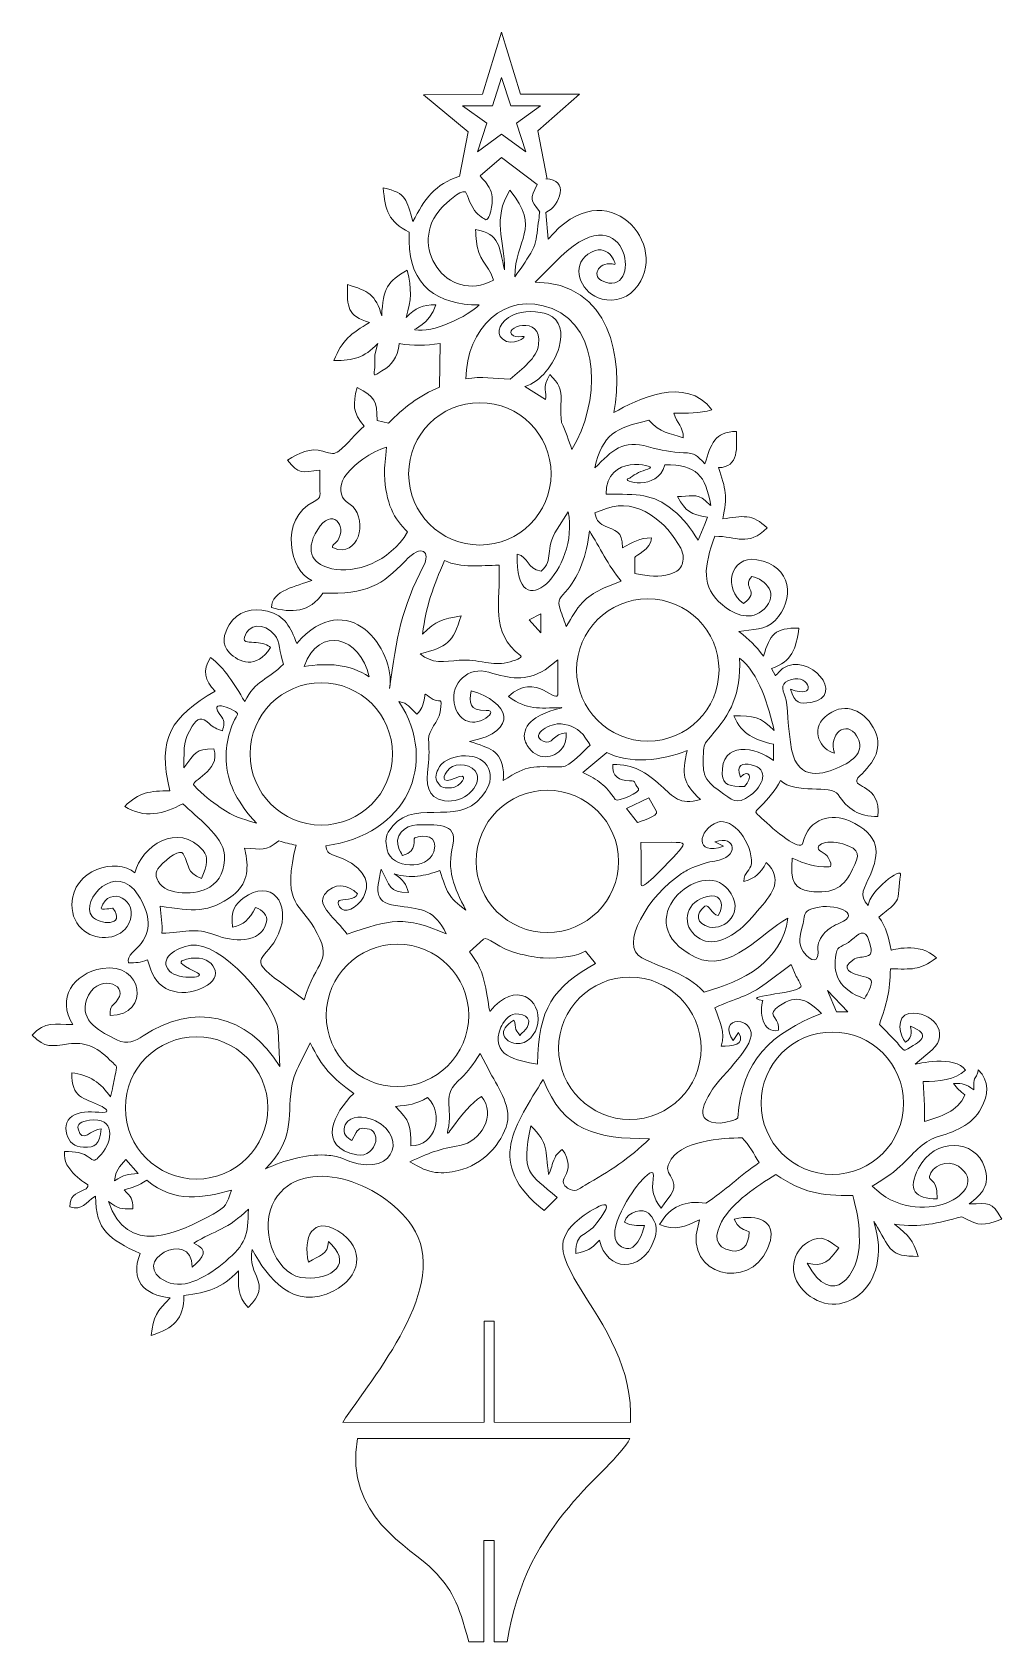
# Model space of a CAD drawing. Header units: millimetres. Extents: x -225 to 162, y -235 to 408.
import ezdxf

# ---------------------------------------------------------------- set-up
doc = ezdxf.new("R2010")
doc.units = ezdxf.units.MM
doc.header["$MEASUREMENT"] = 0
doc.layers.add('layer 1', color=7, linetype='Continuous')

msp = doc.modelspace()

# ---------------------------------------------------------------- linework, layer by layer
at = {"layer": 'layer 1', "color": 250, "lineweight": 20}
for centre in [(-46.5242, 231.5129), (20.5033, 153.2096), (-109.7933, 119.6959), (-19.5879, 76.7857), (-79.3872, 15.3232), (13.3238, 2.1682), (-159.5697, -21.6359), (94.1327, -19.7567)]:
    msp.add_ellipse(centre, major_axis=(0, 28.4185), ratio=1, dxfattribs=at)
for points, knots in [([(-54.6834, 350.2902), (-54.6834, 350.2902), (-51.2254, 368.0893), (-51.2254, 368.0893), (-51.2254, 368.0893), (-51.2254, 368.0893), (-69.0348, 382.8533), (-69.0348, 382.8533), (-69.0348, 382.8533), (-69.0348, 382.8533), (-45.4683, 383.0801), (-45.4683, 383.0801), (-45.4683, 383.0801), (-45.4683, 383.0801), (-37.88, 407.8414), (-37.88, 407.8414), (-37.88, 407.8414), (-37.88, 407.8414), (-30.2912, 383.0801), (-30.2912, 383.0801), (-30.2912, 383.0801), (-30.2912, 383.0801), (-6.7625, 383.048), (-6.7625, 383.048), (-6.7625, 383.048), (-6.7625, 383.048), (-23.4508, 368.4059), (-23.4508, 368.4059), (-23.4508, 368.4059), (-23.4508, 368.4059), (-19.6649, 349.1292), (-19.6649, 349.1292)], [0, 0, 0, 0, 0.11111111, 0.11111111, 0.11111111, 0.11111111, 0.22222222, 0.22222222, 0.22222222, 0.22222222, 0.33333333, 0.33333333, 0.33333333, 0.33333333, 0.44444444, 0.44444444, 0.44444444, 0.44444444, 0.55555556, 0.55555556, 0.55555556, 0.55555556, 0.66666667, 0.66666667, 0.66666667, 0.66666667, 0.77777778, 0.77777778, 0.77777778, 0.77777778, 1, 1, 1, 1]), ([(-37.8433, 389.7646), (-37.8433, 389.7646), (-34.1817, 378.4216), (-34.1817, 378.4216), (-34.1817, 378.4216), (-34.1817, 378.4216), (-22.2622, 378.444), (-22.2622, 378.444), (-22.2622, 378.444), (-22.2622, 378.444), (-31.9188, 371.4566), (-31.9188, 371.4566), (-31.9188, 371.4566), (-31.9188, 371.4566), (-28.2138, 360.1279), (-28.2138, 360.1279), (-28.2138, 360.1279), (-28.2138, 360.1279), (-37.8433, 367.1521), (-37.8433, 367.1521), (-37.8433, 367.1521), (-37.8433, 367.1521), (-47.4728, 360.1279), (-47.4728, 360.1279), (-47.4728, 360.1279), (-47.4728, 360.1279), (-43.7678, 371.4566), (-43.7678, 371.4566), (-43.7678, 371.4566), (-43.7678, 371.4566), (-53.4244, 378.444), (-53.4244, 378.444), (-53.4244, 378.444), (-53.4244, 378.444), (-41.5049, 378.4216), (-41.5049, 378.4216), (-41.5049, 378.4216), (-41.5049, 378.4216), (-37.8433, 389.7646), (-37.8433, 389.7646)], [0, 0, 0, 0, 0.09090909, 0.09090909, 0.09090909, 0.09090909, 0.18181818, 0.18181818, 0.18181818, 0.18181818, 0.27272727, 0.27272727, 0.27272727, 0.27272727, 0.36363636, 0.36363636, 0.36363636, 0.36363636, 0.45454545, 0.45454545, 0.45454545, 0.45454545, 0.54545455, 0.54545455, 0.54545455, 0.54545455, 0.63636364, 0.63636364, 0.63636364, 0.63636364, 0.72727273, 0.72727273, 0.72727273, 0.72727273, 0.81818182, 0.81818182, 0.81818182, 0.81818182, 1, 1, 1, 1]), ([(-20.2143, 349.2809), (-10.787, 349.2809), (-14.2591, 338.7936), (-20.2143, 335.8127), (-20.2143, 335.8127), (-20.2143, 335.8127), (-19.2453, 325.1517), (-19.2453, 325.1517), (-19.2453, 325.1517), (4.1145, 353.6068), (30.4378, 322.4741), (15.3868, 305.2093), (15.3868, 305.2093), (11.32, 300.5443), (4.9022, 300.108), (0.6475, 301.8086), (0.6475, 301.8086), (-6.6787, 304.7364), (-10.1305, 314.4795), (-3.4178, 319.1679), (-3.4178, 319.1679), (4.7856, 324.8976), (8.1154, 314.885), (7.2962, 315.1159), (7.2962, 315.1159), (1.4229, 316.7715), (-2.2857, 310.8479), (2.0756, 308.6725), (2.0756, 308.6725), (18.7373, 300.3621), (13.5749, 344.721), (-14.2652, 318.2709), (-14.2652, 318.2709), (-14.2652, 318.2709), (-24.443, 308.0934), (-24.443, 308.0934), (-24.443, 308.0934), (5.5499, 307.8483), (11.107, 277.2057), (6.8786, 255.9434), (6.8786, 255.9434), (16.2708, 261.2163), (35.5707, 270.9453), (46.1083, 257.1178), (46.1083, 257.1178), (40.8805, 255.5022), (36.271, 255.7868), (30.8394, 255.7868), (30.8394, 255.7868), (32.136, 251.526), (34.676, 250.4031), (34.676, 245.9206), (34.676, 245.9206), (29.0798, 247.7191), (25.5666, 247.825), (20.8947, 252.8894), (20.8947, 252.8894), (7.8568, 249.9631), (2.3042, 247.3998), (-0.6385, 233.8619), (-0.6385, 233.8619), (6.5167, 241.0163), (10.3853, 245.1963), (20.8166, 242.3187), (20.8166, 242.3187), (25.9339, 240.9069), (29.9981, 240.1978), (34.7698, 239.9554), (34.7698, 239.9554), (39.6006, 239.7105), (39.8098, 239.0296), (43.3111, 235.5278), (43.3111, 235.5278), (45.6785, 243.3128), (47.1151, 248.4259), (55.8964, 248.4259), (55.8964, 248.4259), (55.8964, 242.3243), (57.102, 234.0185), (48.6925, 234.0185), (48.6925, 234.0185), (51.5876, 225.622), (52.4, 222.3798), (50.4152, 213.5031), (50.4152, 213.5031), (58.1209, 214.7525), (62.3706, 215.6426), (68.1114, 209.9007), (68.1114, 209.9007), (60.4956, 202.2849), (55.9738, 206.6124), (47.2831, 206.6124), (47.2831, 206.6124), (42.8745, 194.7088), (41.5576, 186.3515), (50.2826, 179.1994), (50.2826, 179.1994), (55.648, 174.8011), (61.7522, 172.705), (66.8874, 177.5259), (66.8874, 177.5259), (73.0793, 183.3386), (67.6213, 189.3998), (62.0087, 190.5601), (62.0087, 190.5601), (57.5749, 186.1038), (65.8141, 184.6749), (58.6788, 179.7999), (58.6788, 179.7999), (50.469, 185.1778), (53.2555, 198.9665), (63.9779, 197.2404), (63.9779, 197.2404), (78.4222, 194.9149), (79.1035, 181.1644), (71.3288, 173.022), (71.3288, 173.022), (67.2171, 168.7155), (62.3512, 169.6399), (56.8361, 168.557), (56.8361, 168.557), (61.1524, 165.2333), (63.4169, 163.0385), (66.7015, 158.69), (66.7015, 158.69), (69.2933, 167.6147), (71.1425, 169.9665), (80.7969, 169.9665), (80.7969, 169.9665), (79.6568, 161.7574), (78.0584, 156.4796), (69.8344, 153.836), (69.8344, 153.836), (69.8344, 153.836), (71.4004, 150.8605), (71.4004, 150.8605), (71.4004, 150.8605), (71.4004, 150.8605), (73.8121, 153.4809), (74.4541, 153.9141), (74.4541, 153.9141), (84.5977, 160.756), (100.2496, 142.8316), (85.5206, 140.2768), (85.5206, 140.2768), (80.9763, 139.4885), (79.2319, 139.8915), (77.475, 145.6021), (77.475, 145.6021), (88.4066, 141.1486), (85.1224, 151.5368), (77.8213, 149.451), (77.8213, 149.451), (73.5057, 148.218), (73.9809, 145.6346), (75.3141, 142.5112), (75.3141, 142.5112), (76.3406, 140.1061), (76.4145, 128.9817), (77.9036, 121.4928), (77.9036, 121.4928), (80.5446, 108.2101), (90.8006, 111.6944), (97.1094, 114.5229), (97.1094, 114.5229), (104.4707, 117.8227), (106.9272, 121.9908), (103.8466, 126.963), (103.8466, 126.963), (99.8453, 133.4219), (92.3145, 127.6027), (95.048, 120.009), (95.048, 120.009), (89.5104, 121.2409), (85.199, 129.1836), (91.2594, 134.5205), (91.2594, 134.5205), (98.3086, 140.7279), (105.6725, 137.4049), (109.566, 131.6661), (109.566, 131.6661), (114.9897, 123.6712), (111.6941, 117.4664), (105.98, 111.8102), (105.98, 111.8102), (105.008, 110.8485), (104.2455, 110.0578), (104.1293, 109.8277), (104.1293, 109.8277), (102.0824, 105.7848), (113.5752, 107.8158), (112.3529, 94.7203), (112.3529, 94.7203), (104.6658, 94.4673), (100.218, 97.7721), (96.44, 103.5211), (96.44, 103.5211), (93.676, 107.7316), (79.2719, 103.368), (73.5144, 109.1247), (73.5144, 109.1247), (71.4187, 105.1234), (68.548, 101.8926), (65.462, 98.7388), (65.462, 98.7388), (62.9087, 96.1279), (63.1068, 96.6644), (65.8651, 94.0851), (65.8651, 94.0851), (70.923, 89.3569), (81.3886, 80.2469), (82.3629, 84.1461), (82.3629, 84.1461), (84.9083, 94.3313), (93.8745, 96.0982), (100.9309, 92.939), (100.9309, 92.939), (113.5402, 87.2939), (113.0323, 80.0686), (109.1826, 71.1821), (109.1826, 71.1821), (107.0107, 66.1684), (104.3705, 63.2965), (108.4663, 59.1996), (108.4663, 59.1996), (108.776, 64.8424), (122.3227, 75.1864), (121.3576, 71.2465), (121.3576, 71.2465), (120.4027, 67.347), (121.0828, 62.6903), (119.8029, 60.984), (119.8029, 60.984), (117.8604, 58.3945), (117.5522, 58.5865), (112.7004, 54.5574), (112.7004, 54.5574), (115.7338, 50.4529), (116.5611, 46.4246), (117.5994, 41.3926), (117.5994, 41.3926), (117.6444, 41.175), (128.7756, 45.0216), (135.6838, 38.2604), (135.6838, 38.2604), (128.6449, 33.0018), (125.8862, 33.8754), (117.2862, 33.8754), (117.2862, 33.8754), (117.2862, 24.9291), (115.7692, 19.9523), (112.9012, 11.6373), (112.9012, 11.6373), (112.9012, 11.6373), (119.6368, 4.9014), (119.6368, 4.9014), (119.6368, 4.9014), (119.6368, 4.9014), (122.4531, 0.9869), (123.1584, 1.379), (123.1584, 1.379), (129.2728, 4.7783), (134.3044, 7.4631), (125.2731, 11.0109), (125.2731, 11.0109), (125.2731, 10.756), (126.7217, 6.2716), (123.3934, 4.6709), (123.3934, 4.6709), (120.9311, 6.6861), (119.3997, 15.1738), (124.7229, 16.0205), (124.7229, 16.0205), (133.7432, 17.455), (141.4748, 8.006), (133.9631, 1.615), (133.9631, 1.615), (133.9631, 1.615), (127.1524, -4.1799), (127.1524, -4.1799), (127.1524, -4.1799), (127.4511, -4.1799), (143.2481, -0.312), (147.2742, -6.6086), (147.2742, -6.6086), (142.8838, -10.5146), (136.5876, -11.0705), (130.4411, -11.0705), (130.4411, -11.0705), (130.4411, -11.0705), (130.9109, -20.6236), (130.9109, -20.6236), (130.9109, -20.6236), (130.9109, -20.6236), (130.9109, -27.0444), (130.9109, -27.0444), (130.9109, -27.0444), (137.7296, -24.8684), (144.0118, -23.2809), (147.0414, -16.3952), (147.0414, -16.3952), (145.0001, -14.8951), (143.9934, -13.9764), (142.4998, -11.8532), (142.4998, -11.8532), (146.4618, -11.8532), (147.1462, -12.0274), (150.6434, -14.3593), (150.6434, -14.3593), (150.6434, -14.3593), (150.2078, -10.4251), (151.1474, -9.6421), (151.1474, -9.6421), (152.0871, -8.859), (152.366, -6.3724), (152.366, -6.3724), (152.366, -6.3724), (157.073, -11.0794), (156.2987, -16.505), (153.5708, -21.7263), (153.5708, -21.7263), (150.0188, -28.5247), (142.6156, -31.3292), (135.5459, -33.3644), (135.5459, -33.3644), (130.3957, -34.8465), (126.1026, -40.3229), (121.2585, -44.9022), (121.2585, -44.9022), (117.7236, -48.2439), (113.6019, -50.6707), (110.0822, -52.8845), (110.0822, -52.8845), (128.3629, -71.5203), (158.8905, -54.8103), (144.4682, -44.9456), (144.4682, -44.9456), (139.8462, -41.7845), (133.6304, -45.0436), (132.8481, -49.0669), (132.8481, -49.0669), (132.7692, -49.4727), (133.2284, -50.01), (133.7984, -50.5685), (133.7984, -50.5685), (136.2123, -52.9321), (135.7844, -54.811), (135.9802, -57.9786), (135.9802, -57.9786), (127.0948, -57.9786), (124.0275, -54.3618), (128.4921, -45.6749), (128.4921, -45.6749), (134.876, -33.2531), (151.1757, -33.9812), (154.9136, -45.3369), (154.9136, -45.3369), (157.2772, -52.5195), (153.9111, -56.0193), (148.7621, -59.9333), (148.7621, -59.9333), (156.9507, -59.9333), (157.494, -58.5376), (161.7624, -66.0394), (161.7624, -66.0394), (153.7438, -68.7121), (153.8208, -69.1159), (145.7885, -65.0998), (145.7885, -65.0998), (135.8248, -67.588), (129.5479, -69.6296), (119.0088, -68.0754), (119.0088, -68.0754), (125.0022, -73.0262), (126.2066, -74.0084), (128.4052, -80.917), (128.4052, -80.917), (116.9985, -80.917), (117.4545, -78.267), (112.1635, -69.3686), (112.1635, -69.3686), (111.3565, -68.0106), (110.7087, -66.9791), (110.7087, -66.9791), (110.7087, -66.9791), (119.18, -93.7543), (96.3946, -108.6147), (82.6316, -94.5807), (82.6316, -94.5807), (76.1696, -87.9915), (78.1045, -78.8054), (84.6126, -75.0788), (84.6126, -75.0788), (90.1388, -71.9147), (92.1129, -74.5477), (96.7703, -77.4717), (96.7703, -77.4717), (92.9882, -82.6161), (90.7172, -85.3877), (84.0856, -83.5794), (84.0856, -83.5794), (94.1084, -102.3162), (104.9142, -88.5565), (104.9142, -74.8365), (104.9142, -74.8365), (104.9142, -68.0346), (104.4238, -64.6929), (102.6871, -58.2567), (102.6871, -58.2567), (102.6871, -58.2567), (102.252, -56.6431), (102.252, -56.6431), (102.252, -56.6431), (89.1823, -56.6431), (82.4014, -55.5601), (71.557, -48.1863), (71.557, -48.1863), (63.8823, -53.091), (54.506, -58.9206), (49.9725, -67.0705), (49.9725, -67.0705), (47.1977, -72.0579), (46.6647, -77.4847), (54.1063, -78.7265), (54.1063, -78.7265), (57.6172, -79.3122), (60.9147, -77.0652), (60.9147, -71.0478), (60.9147, -71.0478), (57.2868, -69.6529), (56.9447, -69.654), (54.9781, -66.0486), (54.9781, -66.0486), (65.0402, -63.6199), (71.2073, -67.3685), (69.4011, -74.548), (69.4011, -74.548), (64.4663, -94.1665), (38.3935, -90.4243), (39.7694, -72.3018), (39.7694, -72.3018), (39.7694, -72.3018), (41.1754, -66.3527), (41.1754, -66.3527), (41.1754, -66.3527), (35.1649, -68.9822), (31.4156, -70.895), (25.2016, -68.232), (25.2016, -68.232), (29.5263, -60.5437), (35.4999, -58.5963), (43.6811, -59.6185), (43.6811, -59.6185), (51.3133, -54.8213), (57.3128, -48.5102), (64.9796, -43.4881), (64.9796, -43.4881), (62.8485, -40.103), (60.9616, -36.4104), (58.1309, -33.5796), (58.1309, -33.5796), (50.6942, -33.5796), (32.5808, -34.7318), (28.9727, -43.6508), (28.9727, -43.6508), (28.0163, -46.0144), (28.3306, -46.7921), (29.5004, -48.7746), (29.5004, -48.7746), (32.6417, -54.092), (30.1852, -55.5004), (25.8028, -61.635), (25.8028, -61.635), (22.66, -57.4943), (21.9784, -54.5104), (22.6654, -50.0755), (22.6654, -50.0755), (23.536, -44.4544), (19.5374, -49.0981), (17.6338, -51.1146), (17.6338, -51.1146), (14.6335, -54.0493), (3.1262, -71.2212), (8.8692, -76.2132), (8.8692, -76.2132), (14.8834, -81.441), (18.1085, -72.7266), (19.2022, -68.626), (19.2022, -68.626), (15.9466, -68.4015), (14.0456, -68.9376), (11.1569, -67.2203), (11.1569, -67.2203), (12.4452, -62.7602), (18.8337, -61.7158), (20.7892, -63.6614), (20.7892, -63.6614), (24.689, -67.5411), (24.1659, -71.2577), (22.9645, -74.5248), (22.9645, -74.5248), (17.9984, -88.0284), (3.9598, -86.7394), (1.2366, -74.4848), (1.2366, -74.4848), (-2.5772, -78.2982), (-3.2456, -78.6666), (-8.2151, -79.7183), (-8.2151, -79.7183), (-8.2151, -70.6995), (-4.4977, -73.6671), (0.2211, -67.5328), (0.2211, -67.5328), (10.3468, -54.3694), (-2.5433, -62.4924), (-6.8091, -65.9705), (-6.8091, -65.9705), (-17.0505, -74.3209), (-13.8696, -80.2543), (-7.872, -91.5297), (-7.872, -91.5297), (3.984, -109.9186), (14.4933, -125.7134), (13.5875, -147.1616), (13.5875, -147.1616), (13.5875, -147.1616), (-40.7845, -147.139), (-40.7845, -147.139), (-40.7845, -147.139), (-40.7845, -147.139), (-40.794, -106.7363), (-40.794, -106.7363), (-40.794, -106.7363), (-40.794, -106.7363), (-44.8362, -106.7363), (-44.8362, -106.7363), (-44.8362, -106.7363), (-44.8362, -106.7363), (-44.8362, -147.15), (-44.8362, -147.15), (-44.8362, -147.15), (-44.8362, -147.15), (-101.2543, -147.1616), (-101.2543, -147.1616), (-101.2543, -147.1616), (-89.4831, -129.1118), (-57.4101, -92.4019), (-73.5664, -68.8221), (-73.5664, -68.8221), (-86.125, -50.4916), (-117.1724, -40.3842), (-128.3284, -58.2754), (-128.3284, -58.2754), (-135.1272, -69.1792), (-128.4301, -87.4987), (-117.9988, -89.2736), (-117.9988, -89.2736), (-107.9669, -90.9803), (-96.815, -85.1264), (-105.7215, -76.2185), (-105.7215, -76.2185), (-105.7215, -76.2185), (-106.9743, -74.9656), (-106.9743, -74.9656), (-106.9743, -74.9656), (-106.9743, -80.3482), (-110.5218, -80.3044), (-114.8812, -83.2555), (-114.8812, -83.2555), (-117.2989, -73.3797), (-113.077, -64.6757), (-103.2192, -70.7018), (-103.2192, -70.7018), (-91.4588, -77.8909), (-94.4679, -89.4463), (-104.8279, -94.6916), (-104.8279, -94.6916), (-120.8547, -102.8073), (-131.3143, -89.6623), (-137.3559, -78.0982), (-137.3559, -78.0982), (-139.7458, -89.2508), (-128.6858, -91.0371), (-139.0005, -101.3498), (-139.0005, -101.3498), (-143.5725, -96.4169), (-142.8372, -92.8462), (-142.8372, -86.7115), (-142.8372, -86.7115), (-149.8734, -93.7477), (-154.5343, -95.2044), (-164.6055, -96.5777), (-164.6055, -96.5777), (-164.6055, -106.0164), (-168.7347, -109.5535), (-177.6819, -112.4727), (-177.6819, -112.4727), (-176.8653, -104.8565), (-175.3461, -102.7764), (-170.0864, -97.5173), (-170.0864, -97.5173), (-180.7184, -96.2668), (-186.2053, -90.3771), (-182.1454, -79.8209), (-182.1454, -79.8209), (-194.3534, -73.882), (-199.8419, -70.7624), (-199.8419, -56.7997), (-199.8419, -56.7997), (-204.2288, -59.5153), (-204.9608, -62.6272), (-210.178, -61.1846), (-210.178, -61.1846), (-210.178, -56.5878), (-208.1218, -56.1161), (-204.5808, -54.3588), (-204.5808, -54.3588), (-203.0785, -53.6138), (-202.9565, -53.4153), (-202.9638, -52.276), (-202.9638, -52.276), (-202.9638, -52.2714), (-213.3947, -46.5745), (-212.2482, -39.0684), (-212.2482, -39.0684), (-207.8616, -39.0265), (-205.0919, -39.3127), (-202.0626, -41.73), (-202.0626, -41.73), (-199.9737, -43.3967), (-199.5009, -42.0508), (-197.5336, -40.0839), (-197.5336, -40.0839), (-192.9447, -34.8892), (-191.7925, -25.02), (-202.3552, -26.5861), (-202.3552, -26.5861), (-205.7084, -27.0833), (-207.3518, -28.0226), (-206.8481, -30.0436), (-206.8481, -30.0436), (-205.3334, -36.1211), (-201.5898, -30.0836), (-197.6528, -29.943), (-197.6528, -29.943), (-198.1002, -36.163), (-200.0115, -37.5139), (-204.744, -37.3477), (-204.744, -37.3477), (-208.3962, -37.2193), (-210.4542, -35.2013), (-211.3226, -32.2071), (-211.3226, -32.2071), (-212.3407, -28.6921), (-211.5482, -25.9322), (-207.9938, -24.2583), (-207.9938, -24.2583), (-204.9692, -22.8336), (-201.017, -23.2779), (-197.1205, -23.4108), (-197.1205, -23.4108), (-193.5983, -23.5313), (-196.1291, -21.6014), (-197.8841, -20.7745), (-197.8841, -20.7745), (-204.7908, -17.52), (-209.3949, -17.7796), (-209.3949, -7.6252), (-209.3949, -7.6252), (-202.5481, -8.2464), (-197.5023, -11.7877), (-193.969, -17.2564), (-193.969, -17.2564), (-193.0892, -14.2012), (-192.7112, -11.6022), (-192.1861, -9.016), (-192.1861, -9.016), (-191.1939, -4.1292), (-190.8129, -5.8485), (-194.1252, -2.5353), (-194.1252, -2.5353), (-199.8129, 3.1524), (-204.3828, 4.6674), (-210.6299, 3.9126), (-210.6299, 3.9126), (-217.7194, 3.056), (-219.8357, 2.0653), (-225.1653, 7.3956), (-225.1653, 7.3956), (-219.9493, 13.1832), (-216.2635, 11.6697), (-209.007, 11.6697), (-209.007, 11.6697), (-215.3952, 21.9966), (-208.8977, 32.0503), (-197.1796, 34.032), (-197.1796, 34.032), (-180.9626, 36.7748), (-177.6156, 15.5376), (-194.0475, 15.2393), (-194.0475, 15.2393), (-194.0475, 19.9642), (-193.1501, 18.5163), (-190.9428, 21.7409), (-190.9428, 21.7409), (-186.6569, 28.0026), (-199.7093, 32.3395), (-203.4919, 21.5565), (-203.4919, 21.5565), (-206.4812, 13.0331), (-197.7855, 8.6618), (-191.1592, 5.4321), (-191.1592, 5.4321), (-187.2996, 3.5506), (-184.11, 4.9653), (-180.9398, 7.1057), (-180.9398, 7.1057), (-160.8998, 20.6371), (-139.0698, 15.8592), (-126.3901, -5.1233), (-126.3901, -5.1233), (-126.3901, -5.1233), (-126.9666, 9.14), (-126.9666, 9.14), (-126.9666, 9.14), (-128.2195, 20.4865), (-150.2903, 45.153), (-161.8289, 43.3461), (-161.8289, 43.3461), (-167.8233, 42.4073), (-175.0116, 37.8871), (-170.3161, 32.9435), (-170.3161, 32.9435), (-166.7827, 29.2238), (-153.6491, 30.2758), (-160.2205, 32.7792)], [0, 0, 0, 0, 0.00540541, 0.00540541, 0.00540541, 0.00540541, 0.01081081, 0.01081081, 0.01081081, 0.01081081, 0.01621622, 0.01621622, 0.01621622, 0.01621622, 0.02162162, 0.02162162, 0.02162162, 0.02162162, 0.02702703, 0.02702703, 0.02702703, 0.02702703, 0.03243243, 0.03243243, 0.03243243, 0.03243243, 0.03783784, 0.03783784, 0.03783784, 0.03783784, 0.04324324, 0.04324324, 0.04324324, 0.04324324, 0.04864865, 0.04864865, 0.04864865, 0.04864865, 0.05405405, 0.05405405, 0.05405405, 0.05405405, 0.05945946, 0.05945946, 0.05945946, 0.05945946, 0.06486486, 0.06486486, 0.06486486, 0.06486486, 0.07027027, 0.07027027, 0.07027027, 0.07027027, 0.07567568, 0.07567568, 0.07567568, 0.07567568, 0.08108108, 0.08108108, 0.08108108, 0.08108108, 0.08648649, 0.08648649, 0.08648649, 0.08648649, 0.09189189, 0.09189189, 0.09189189, 0.09189189, 0.0972973, 0.0972973, 0.0972973, 0.0972973, 0.1027027, 0.1027027, 0.1027027, 0.1027027, 0.10810811, 0.10810811, 0.10810811, 0.10810811, 0.11351351, 0.11351351, 0.11351351, 0.11351351, 0.11891892, 0.11891892, 0.11891892, 0.11891892, 0.12432432, 0.12432432, 0.12432432, 0.12432432, 0.12972973, 0.12972973, 0.12972973, 0.12972973, 0.13513514, 0.13513514, 0.13513514, 0.13513514, 0.14054054, 0.14054054, 0.14054054, 0.14054054, 0.14594595, 0.14594595, 0.14594595, 0.14594595, 0.15135135, 0.15135135, 0.15135135, 0.15135135, 0.15675676, 0.15675676, 0.15675676, 0.15675676, 0.16216216, 0.16216216, 0.16216216, 0.16216216, 0.16756757, 0.16756757, 0.16756757, 0.16756757, 0.17297297, 0.17297297, 0.17297297, 0.17297297, 0.17837838, 0.17837838, 0.17837838, 0.17837838, 0.18378378, 0.18378378, 0.18378378, 0.18378378, 0.18918919, 0.18918919, 0.18918919, 0.18918919, 0.19459459, 0.19459459, 0.19459459, 0.19459459, 0.2, 0.2, 0.2, 0.2, 0.20540541, 0.20540541, 0.20540541, 0.20540541, 0.21081081, 0.21081081, 0.21081081, 0.21081081, 0.21621622, 0.21621622, 0.21621622, 0.21621622, 0.22162162, 0.22162162, 0.22162162, 0.22162162, 0.22702703, 0.22702703, 0.22702703, 0.22702703, 0.23243243, 0.23243243, 0.23243243, 0.23243243, 0.23783784, 0.23783784, 0.23783784, 0.23783784, 0.24324324, 0.24324324, 0.24324324, 0.24324324, 0.24864865, 0.24864865, 0.24864865, 0.24864865, 0.25405405, 0.25405405, 0.25405405, 0.25405405, 0.25945946, 0.25945946, 0.25945946, 0.25945946, 0.26486486, 0.26486486, 0.26486486, 0.26486486, 0.27027027, 0.27027027, 0.27027027, 0.27027027, 0.27567568, 0.27567568, 0.27567568, 0.27567568, 0.28108108, 0.28108108, 0.28108108, 0.28108108, 0.28648649, 0.28648649, 0.28648649, 0.28648649, 0.29189189, 0.29189189, 0.29189189, 0.29189189, 0.2972973, 0.2972973, 0.2972973, 0.2972973, 0.3027027, 0.3027027, 0.3027027, 0.3027027, 0.30810811, 0.30810811, 0.30810811, 0.30810811, 0.31351351, 0.31351351, 0.31351351, 0.31351351, 0.31891892, 0.31891892, 0.31891892, 0.31891892, 0.32432432, 0.32432432, 0.32432432, 0.32432432, 0.32972973, 0.32972973, 0.32972973, 0.32972973, 0.33513514, 0.33513514, 0.33513514, 0.33513514, 0.34054054, 0.34054054, 0.34054054, 0.34054054, 0.34594595, 0.34594595, 0.34594595, 0.34594595, 0.35135135, 0.35135135, 0.35135135, 0.35135135, 0.35675676, 0.35675676, 0.35675676, 0.35675676, 0.36216216, 0.36216216, 0.36216216, 0.36216216, 0.36756757, 0.36756757, 0.36756757, 0.36756757, 0.37297297, 0.37297297, 0.37297297, 0.37297297, 0.37837838, 0.37837838, 0.37837838, 0.37837838, 0.38378378, 0.38378378, 0.38378378, 0.38378378, 0.38918919, 0.38918919, 0.38918919, 0.38918919, 0.39459459, 0.39459459, 0.39459459, 0.39459459, 0.4, 0.4, 0.4, 0.4, 0.40540541, 0.40540541, 0.40540541, 0.40540541, 0.41081081, 0.41081081, 0.41081081, 0.41081081, 0.41621622, 0.41621622, 0.41621622, 0.41621622, 0.42162162, 0.42162162, 0.42162162, 0.42162162, 0.42702703, 0.42702703, 0.42702703, 0.42702703, 0.43243243, 0.43243243, 0.43243243, 0.43243243, 0.43783784, 0.43783784, 0.43783784, 0.43783784, 0.44324324, 0.44324324, 0.44324324, 0.44324324, 0.44864865, 0.44864865, 0.44864865, 0.44864865, 0.45405405, 0.45405405, 0.45405405, 0.45405405, 0.45945946, 0.45945946, 0.45945946, 0.45945946, 0.46486486, 0.46486486, 0.46486486, 0.46486486, 0.47027027, 0.47027027, 0.47027027, 0.47027027, 0.47567568, 0.47567568, 0.47567568, 0.47567568, 0.48108108, 0.48108108, 0.48108108, 0.48108108, 0.48648649, 0.48648649, 0.48648649, 0.48648649, 0.49189189, 0.49189189, 0.49189189, 0.49189189, 0.4972973, 0.4972973, 0.4972973, 0.4972973, 0.5027027, 0.5027027, 0.5027027, 0.5027027, 0.50810811, 0.50810811, 0.50810811, 0.50810811, 0.51351351, 0.51351351, 0.51351351, 0.51351351, 0.51891892, 0.51891892, 0.51891892, 0.51891892, 0.52432432, 0.52432432, 0.52432432, 0.52432432, 0.52972973, 0.52972973, 0.52972973, 0.52972973, 0.53513514, 0.53513514, 0.53513514, 0.53513514, 0.54054054, 0.54054054, 0.54054054, 0.54054054, 0.54594595, 0.54594595, 0.54594595, 0.54594595, 0.55135135, 0.55135135, 0.55135135, 0.55135135, 0.55675676, 0.55675676, 0.55675676, 0.55675676, 0.56216216, 0.56216216, 0.56216216, 0.56216216, 0.56756757, 0.56756757, 0.56756757, 0.56756757, 0.57297297, 0.57297297, 0.57297297, 0.57297297, 0.57837838, 0.57837838, 0.57837838, 0.57837838, 0.58378378, 0.58378378, 0.58378378, 0.58378378, 0.58918919, 0.58918919, 0.58918919, 0.58918919, 0.59459459, 0.59459459, 0.59459459, 0.59459459, 0.6, 0.6, 0.6, 0.6, 0.60540541, 0.60540541, 0.60540541, 0.60540541, 0.61081081, 0.61081081, 0.61081081, 0.61081081, 0.61621622, 0.61621622, 0.61621622, 0.61621622, 0.62162162, 0.62162162, 0.62162162, 0.62162162, 0.62702703, 0.62702703, 0.62702703, 0.62702703, 0.63243243, 0.63243243, 0.63243243, 0.63243243, 0.63783784, 0.63783784, 0.63783784, 0.63783784, 0.64324324, 0.64324324, 0.64324324, 0.64324324, 0.64864865, 0.64864865, 0.64864865, 0.64864865, 0.65405405, 0.65405405, 0.65405405, 0.65405405, 0.65945946, 0.65945946, 0.65945946, 0.65945946, 0.66486486, 0.66486486, 0.66486486, 0.66486486, 0.67027027, 0.67027027, 0.67027027, 0.67027027, 0.67567568, 0.67567568, 0.67567568, 0.67567568, 0.68108108, 0.68108108, 0.68108108, 0.68108108, 0.68648649, 0.68648649, 0.68648649, 0.68648649, 0.69189189, 0.69189189, 0.69189189, 0.69189189, 0.6972973, 0.6972973, 0.6972973, 0.6972973, 0.7027027, 0.7027027, 0.7027027, 0.7027027, 0.70810811, 0.70810811, 0.70810811, 0.70810811, 0.71351351, 0.71351351, 0.71351351, 0.71351351, 0.71891892, 0.71891892, 0.71891892, 0.71891892, 0.72432432, 0.72432432, 0.72432432, 0.72432432, 0.72972973, 0.72972973, 0.72972973, 0.72972973, 0.73513514, 0.73513514, 0.73513514, 0.73513514, 0.74054054, 0.74054054, 0.74054054, 0.74054054, 0.74594595, 0.74594595, 0.74594595, 0.74594595, 0.75135135, 0.75135135, 0.75135135, 0.75135135, 0.75675676, 0.75675676, 0.75675676, 0.75675676, 0.76216216, 0.76216216, 0.76216216, 0.76216216, 0.76756757, 0.76756757, 0.76756757, 0.76756757, 0.77297297, 0.77297297, 0.77297297, 0.77297297, 0.77837838, 0.77837838, 0.77837838, 0.77837838, 0.78378378, 0.78378378, 0.78378378, 0.78378378, 0.78918919, 0.78918919, 0.78918919, 0.78918919, 0.79459459, 0.79459459, 0.79459459, 0.79459459, 0.8, 0.8, 0.8, 0.8, 0.80540541, 0.80540541, 0.80540541, 0.80540541, 0.81081081, 0.81081081, 0.81081081, 0.81081081, 0.81621622, 0.81621622, 0.81621622, 0.81621622, 0.82162162, 0.82162162, 0.82162162, 0.82162162, 0.82702703, 0.82702703, 0.82702703, 0.82702703, 0.83243243, 0.83243243, 0.83243243, 0.83243243, 0.83783784, 0.83783784, 0.83783784, 0.83783784, 0.84324324, 0.84324324, 0.84324324, 0.84324324, 0.84864865, 0.84864865, 0.84864865, 0.84864865, 0.85405405, 0.85405405, 0.85405405, 0.85405405, 0.85945946, 0.85945946, 0.85945946, 0.85945946, 0.86486486, 0.86486486, 0.86486486, 0.86486486, 0.87027027, 0.87027027, 0.87027027, 0.87027027, 0.87567568, 0.87567568, 0.87567568, 0.87567568, 0.88108108, 0.88108108, 0.88108108, 0.88108108, 0.88648649, 0.88648649, 0.88648649, 0.88648649, 0.89189189, 0.89189189, 0.89189189, 0.89189189, 0.8972973, 0.8972973, 0.8972973, 0.8972973, 0.9027027, 0.9027027, 0.9027027, 0.9027027, 0.90810811, 0.90810811, 0.90810811, 0.90810811, 0.91351351, 0.91351351, 0.91351351, 0.91351351, 0.91891892, 0.91891892, 0.91891892, 0.91891892, 0.92432432, 0.92432432, 0.92432432, 0.92432432, 0.92972973, 0.92972973, 0.92972973, 0.92972973, 0.93513514, 0.93513514, 0.93513514, 0.93513514, 0.94054054, 0.94054054, 0.94054054, 0.94054054, 0.94594595, 0.94594595, 0.94594595, 0.94594595, 0.95135135, 0.95135135, 0.95135135, 0.95135135, 0.95675676, 0.95675676, 0.95675676, 0.95675676, 0.96216216, 0.96216216, 0.96216216, 0.96216216, 0.96756757, 0.96756757, 0.96756757, 0.96756757, 0.97297297, 0.97297297, 0.97297297, 0.97297297, 0.97837838, 0.97837838, 0.97837838, 0.97837838, 0.98378378, 0.98378378, 0.98378378, 0.98378378, 0.98918919, 0.98918919, 0.98918919, 0.98918919, 1, 1, 1, 1]), ([(-23.7054, 347.0834), (-23.7054, 347.0834), (-37.88, 357.762), (-37.88, 357.762), (-37.88, 357.762), (-37.88, 357.762), (-46.4289, 350.5341), (-46.4289, 350.5341)], [0, 0, 0, 0, 0.33333333, 0.33333333, 0.33333333, 0.33333333, 1, 1, 1, 1]), ([(-160.2205, 32.7792), (-166.9108, 36.1838), (-166.886, 36.8857), (-163.635, 37.7304), (-163.635, 37.7304), (-153.494, 40.366), (-148.3295, 31.6776), (-155.248, 27.3437), (-155.248, 27.3437), (-164.0148, 21.8522), (-175.0562, 24.3793), (-177.8385, 33.4838), (-177.8385, 33.4838), (-177.8385, 33.4838), (-179.1698, 37.4775), (-179.1698, 37.4775), (-179.1698, 37.4775), (-182.1751, 36.4071), (-183.6677, 36.2512), (-186.7651, 36.3027), (-186.7651, 36.3027), (-187.5892, 39.1159), (-183.6181, 41.4429), (-181.7095, 43.9909), (-181.7095, 43.9909), (-176.8974, 50.4152), (-178.8452, 56.8261), (-182.8458, 63.2934), (-182.8458, 63.2934), (-191.5487, 77.3625), (-206.2552, 61.2226), (-201.2777, 54.8535), (-201.2777, 54.8535), (-198.6664, 51.5118), (-187.4776, 50.6232), (-192.9513, 58.1495), (-192.9513, 58.1495), (-192.9513, 58.1495), (-197.9622, 57.2102), (-197.6494, 58.1495), (-197.6494, 58.1495), (-194.4544, 67.7356), (-182.0909, 61.2778), (-186.6329, 51.9294), (-186.6329, 51.9294), (-189.8149, 45.3809), (-198.9583, 45.0078), (-204.2707, 48.9356), (-204.2707, 48.9356), (-207.6742, 51.4515), (-209.3538, 55.1435), (-209.3058, 59.6142), (-209.3058, 59.6142), (-209.1553, 73.7232), (-191.4846, 78.5189), (-184.1812, 72.244), (-184.1812, 72.244), (-181.748, 82.7896), (-166.8734, 92.8246), (-156.9336, 81.0921), (-156.9336, 81.0921), (-154.7987, 78.5724), (-155.1717, 75.4734), (-157.5975, 69.9342), (-157.5975, 69.9342), (-164.1276, 72.7497), (-161.8795, 74.35), (-164.9171, 79.8332), (-164.9171, 79.8332), (-166.0321, 81.8462), (-171.013, 78.3624), (-174.3489, 74.6815), (-174.3489, 74.6815), (-176.4851, 72.324), (-175.7078, 70.4032), (-174.8931, 68.8646), (-174.8931, 68.8646), (-171.6638, 62.7688), (-159.3681, 63.3815), (-154.3114, 66.49), (-154.3114, 66.49), (-150.2838, 68.966), (-148.1065, 73.4767), (-148.4514, 79.4609), (-148.4514, 79.4609), (-148.8808, 86.9491), (-159.8837, 94.6163), (-165.0745, 99.8071), (-165.0745, 99.8071), (-172.6153, 95.602), (-180.5724, 93.863), (-188.2531, 98.7105), (-188.2531, 98.7105), (-182.5897, 104.3731), (-178.0797, 104.9748), (-170.2433, 104.9748), (-170.2433, 104.9748), (-175.3946, 126.2238), (-169.7064, 134.3597), (-152.1627, 144.797), (-152.1627, 144.797), (-156.484, 149.1184), (-157.2579, 152.9657), (-154.0343, 158.1425), (-154.0343, 158.1425), (-148.1451, 153.9457), (-144.7629, 147.8599), (-140.3673, 140.6449), (-140.3673, 140.6449), (-136.137, 149.0468), (-130.9652, 149.4209), (-124.9059, 155.4802), (-124.9059, 155.4802), (-126.6038, 160.1753), (-126.2239, 164.643), (-128.3646, 167.1658), (-128.3646, 167.1658), (-132.7885, 172.3796), (-138.9052, 171.597), (-140.4862, 166.3546), (-140.4862, 166.3546), (-141.2258, 163.9019), (-138.1809, 164.3816), (-135.7792, 164.1911), (-135.7792, 164.1911), (-133.3775, 164.0009), (-130.9919, 163.1371), (-130.0804, 162.2154), (-130.0804, 162.2154), (-135.5852, 153.077), (-142.8852, 156.4046), (-146.4761, 160.1175), (-146.4761, 160.1175), (-149.7187, 163.469), (-148.8145, 167.4276), (-146.558, 171.2468), (-146.558, 171.2468), (-143.3512, 176.6731), (-137.0885, 178.1459), (-131.318, 176.7215), (-131.318, 176.7215), (-124.1198, 174.9451), (-122.1251, 170.1749), (-119.6038, 163.8371), (-119.6038, 163.8371), (-99.2972, 187.1768), (-79.9465, 161.4846), (-82.5437, 145.8491), (-82.5437, 145.8491), (-79.8372, 166.3333), (-77.7026, 178.0536), (-68.9795, 194.7827), (-68.9795, 194.7827), (-66.1949, 200.1229), (-69.4436, 204.0423), (-76.3571, 196.6993), (-76.3571, 196.6993), (-85.2947, 187.2057), (-91.8353, 183.2734), (-109.1668, 183.9045), (-109.1668, 183.9045), (-114.398, 176.0592), (-121.6294, 175.935), (-129.6822, 178.1101), (-129.6822, 178.1101), (-129.6822, 185.0861), (-119.5768, 186.6163), (-113.5366, 188.9654), (-113.5366, 188.9654), (-122.3286, 192.3837), (-126.9536, 213.3492), (-112.6666, 220.5336), (-112.6666, 220.5336), (-109.4507, 222.1511), (-110.4196, 223.1273), (-110.4196, 226.8147), (-110.4196, 226.8147), (-110.4196, 226.8147), (-110.4379, 232.9691), (-110.4379, 232.9691), (-110.4379, 232.9691), (-117.3366, 232.1415), (-118.916, 231.1397), (-123.237, 236.9453), (-123.237, 236.9453), (-118.7971, 239.8301), (-114.1104, 242.0965), (-109.1641, 240.5868), (-109.1641, 240.5868), (-105.6429, 239.5127), (-104.6549, 239.1553), (-102.8061, 240.6188), (-102.8061, 240.6188), (-99.1661, 243.5003), (-96.3166, 247.4524), (-92.6549, 250.5422), (-92.6549, 250.5422), (-97.2887, 255.9438), (-97.2707, 259.2231), (-95.542, 265.9662), (-95.542, 265.9662), (-88.3914, 262.101), (-87.5551, 260.9373), (-87.5551, 252.8113), (-87.5551, 252.8113), (-87.5551, 252.8113), (-83.0177, 251.7178), (-83.0177, 251.7178), (-83.0177, 251.7178), (-76.9855, 257.8593), (-70.6919, 262.8452), (-62.6547, 266.1228), (-62.6547, 266.1228), (-62.6547, 266.1228), (-62.3415, 283.5062), (-62.3415, 283.5062), (-62.3415, 283.5062), (-68.4971, 282.8111), (-72.7549, 282.5559), (-78.7851, 283.5062), (-78.7851, 283.5062), (-78.6907, 280.523), (-80.8458, 275.5341), (-84.0534, 273.603), (-84.0534, 273.603), (-88.6255, 270.8504), (-89.1688, 269.8235), (-88.5816, 273.1206), (-88.5816, 273.1206), (-88.2318, 275.0837), (-88.7333, 277.7297), (-88.2775, 279.6272), (-88.2775, 279.6272), (-87.8169, 281.5415), (-87.2418, 283.5062), (-87.2418, 283.5062), (-87.2418, 283.5062), (-93.0462, 277.7018), (-96.6329, 276.7721), (-104.7818, 276.7721), (-104.7818, 276.7721), (-101.5068, 284.7552), (-97.9293, 287.6701), (-90.5306, 291.9629), (-90.5306, 291.9629), (-99.701, 294.714), (-99.3791, 297.9376), (-99.3791, 307.0482), (-99.3791, 307.0482), (-91.1635, 304.6941), (-88.0737, 303.0149), (-85.6759, 294.6252), (-85.6759, 294.6252), (-85.2613, 305.5491), (-83.289, 308.437), (-75.4964, 312.7916), (-75.4964, 312.7916), (-73.7158, 305.0203), (-73.7737, 301.1841), (-75.9662, 293.9988), (-75.9662, 293.9988), (-72.2137, 297.7509), (-69.3766, 299.0102), (-64.0642, 299.0102), (-64.0642, 299.0102), (-66.5923, 290.9417), (-73.3096, 289.2831), (-72.4431, 289.0659), (-72.4431, 289.0659), (-65.5753, 287.3459), (-51.0452, 294.6458), (-46.7593, 298.9317), (-46.7593, 298.9317), (-63.4491, 298.82), (-74.7134, 306.8703), (-74.7134, 324.3534), (-74.7134, 324.3534), (-74.7134, 324.3534), (-74.7134, 327.9824), (-74.7134, 327.9824), (-74.7134, 327.9824), (-83.0199, 332.2638), (-84.3098, 336.6559), (-85.078, 345.6835), (-85.078, 345.6835), (-75.5459, 343.6324), (-75.8226, 340.9007), (-73.2567, 332.2096), (-73.2567, 332.2096), (-68.6186, 341.2353), (-64.4516, 347.1969), (-54.6677, 350.3771)], [0, 0, 0, 0, 0.01351351, 0.01351351, 0.01351351, 0.01351351, 0.02702703, 0.02702703, 0.02702703, 0.02702703, 0.04054054, 0.04054054, 0.04054054, 0.04054054, 0.05405405, 0.05405405, 0.05405405, 0.05405405, 0.06756757, 0.06756757, 0.06756757, 0.06756757, 0.08108108, 0.08108108, 0.08108108, 0.08108108, 0.09459459, 0.09459459, 0.09459459, 0.09459459, 0.10810811, 0.10810811, 0.10810811, 0.10810811, 0.12162162, 0.12162162, 0.12162162, 0.12162162, 0.13513514, 0.13513514, 0.13513514, 0.13513514, 0.14864865, 0.14864865, 0.14864865, 0.14864865, 0.16216216, 0.16216216, 0.16216216, 0.16216216, 0.17567568, 0.17567568, 0.17567568, 0.17567568, 0.18918919, 0.18918919, 0.18918919, 0.18918919, 0.2027027, 0.2027027, 0.2027027, 0.2027027, 0.21621622, 0.21621622, 0.21621622, 0.21621622, 0.22972973, 0.22972973, 0.22972973, 0.22972973, 0.24324324, 0.24324324, 0.24324324, 0.24324324, 0.25675676, 0.25675676, 0.25675676, 0.25675676, 0.27027027, 0.27027027, 0.27027027, 0.27027027, 0.28378378, 0.28378378, 0.28378378, 0.28378378, 0.2972973, 0.2972973, 0.2972973, 0.2972973, 0.31081081, 0.31081081, 0.31081081, 0.31081081, 0.32432432, 0.32432432, 0.32432432, 0.32432432, 0.33783784, 0.33783784, 0.33783784, 0.33783784, 0.35135135, 0.35135135, 0.35135135, 0.35135135, 0.36486486, 0.36486486, 0.36486486, 0.36486486, 0.37837838, 0.37837838, 0.37837838, 0.37837838, 0.39189189, 0.39189189, 0.39189189, 0.39189189, 0.40540541, 0.40540541, 0.40540541, 0.40540541, 0.41891892, 0.41891892, 0.41891892, 0.41891892, 0.43243243, 0.43243243, 0.43243243, 0.43243243, 0.44594595, 0.44594595, 0.44594595, 0.44594595, 0.45945946, 0.45945946, 0.45945946, 0.45945946, 0.47297297, 0.47297297, 0.47297297, 0.47297297, 0.48648649, 0.48648649, 0.48648649, 0.48648649, 0.5, 0.5, 0.5, 0.5, 0.51351351, 0.51351351, 0.51351351, 0.51351351, 0.52702703, 0.52702703, 0.52702703, 0.52702703, 0.54054054, 0.54054054, 0.54054054, 0.54054054, 0.55405405, 0.55405405, 0.55405405, 0.55405405, 0.56756757, 0.56756757, 0.56756757, 0.56756757, 0.58108108, 0.58108108, 0.58108108, 0.58108108, 0.59459459, 0.59459459, 0.59459459, 0.59459459, 0.60810811, 0.60810811, 0.60810811, 0.60810811, 0.62162162, 0.62162162, 0.62162162, 0.62162162, 0.63513514, 0.63513514, 0.63513514, 0.63513514, 0.64864865, 0.64864865, 0.64864865, 0.64864865, 0.66216216, 0.66216216, 0.66216216, 0.66216216, 0.67567568, 0.67567568, 0.67567568, 0.67567568, 0.68918919, 0.68918919, 0.68918919, 0.68918919, 0.7027027, 0.7027027, 0.7027027, 0.7027027, 0.71621622, 0.71621622, 0.71621622, 0.71621622, 0.72972973, 0.72972973, 0.72972973, 0.72972973, 0.74324324, 0.74324324, 0.74324324, 0.74324324, 0.75675676, 0.75675676, 0.75675676, 0.75675676, 0.77027027, 0.77027027, 0.77027027, 0.77027027, 0.78378378, 0.78378378, 0.78378378, 0.78378378, 0.7972973, 0.7972973, 0.7972973, 0.7972973, 0.81081081, 0.81081081, 0.81081081, 0.81081081, 0.82432432, 0.82432432, 0.82432432, 0.82432432, 0.83783784, 0.83783784, 0.83783784, 0.83783784, 0.85135135, 0.85135135, 0.85135135, 0.85135135, 0.86486486, 0.86486486, 0.86486486, 0.86486486, 0.87837838, 0.87837838, 0.87837838, 0.87837838, 0.89189189, 0.89189189, 0.89189189, 0.89189189, 0.90540541, 0.90540541, 0.90540541, 0.90540541, 0.91891892, 0.91891892, 0.91891892, 0.91891892, 0.93243243, 0.93243243, 0.93243243, 0.93243243, 0.94594595, 0.94594595, 0.94594595, 0.94594595, 0.95945946, 0.95945946, 0.95945946, 0.95945946, 0.97297297, 0.97297297, 0.97297297, 0.97297297, 1, 1, 1, 1]), ([(-46.4289, 350.5341), (-43.9152, 347.341), (-39.4415, 344.1715), (-42.731, 334.7176), (-42.731, 334.7176), (-42.9946, 333.9597), (-43.6672, 332.8642), (-44.2003, 332.9084), (-44.2003, 332.9084), (-44.7192, 333.4389), (-47.1518, 334.4425), (-48.6504, 336.6327), (-48.6504, 336.6327), (-50.7042, 339.6338), (-51.9113, 343.9612), (-52.3072, 344.0892), (-52.3072, 344.0892), (-54.5435, 344.8136), (-60.0034, 339.5476), (-61.6468, 337.8501), (-61.6468, 337.8501), (-75.9651, 323.0617), (-59.71, 298.7522), (-41.043, 308.8764), (-41.043, 308.8764), (-43.6016, 316.187), (-47.2245, 316.0776), (-47.9702, 325.3746), (-47.9702, 325.3746), (-48.1364, 327.4489), (-48.2469, 329.0786), (-48.2469, 329.0786), (-48.2469, 329.0786), (-38.4161, 327.2062), (-38.9343, 322.2165), (-36.658, 312.9482), (-36.658, 312.9482), (-36.658, 325.4172), (-41.6633, 332.91), (-34.6221, 344.7393), (-34.6221, 344.7393), (-21.8029, 329.2977), (-32.5862, 325.226), (-32.5862, 310.1293), (-32.5862, 310.1293), (-30.3259, 313.2778), (-28.149, 316.2845), (-26.2343, 319.6491), (-26.2343, 319.6491), (-24.1722, 323.2724), (-24.0205, 324.8667), (-23.5042, 329.0855), (-23.5042, 329.0855), (-23.0896, 332.4744), (-22.6457, 336.1259), (-22.6457, 336.1259), (-22.6457, 336.1259), (-26.7087, 341.4909), (-26.3654, 340.8801), (-23.7054, 347.0834)], [0, 0, 0, 0, 0.0625, 0.0625, 0.0625, 0.0625, 0.125, 0.125, 0.125, 0.125, 0.1875, 0.1875, 0.1875, 0.1875, 0.25, 0.25, 0.25, 0.25, 0.3125, 0.3125, 0.3125, 0.3125, 0.375, 0.375, 0.375, 0.375, 0.4375, 0.4375, 0.4375, 0.4375, 0.5, 0.5, 0.5, 0.5, 0.5625, 0.5625, 0.5625, 0.5625, 0.625, 0.625, 0.625, 0.625, 0.6875, 0.6875, 0.6875, 0.6875, 0.75, 0.75, 0.75, 0.75, 0.8125, 0.8125, 0.8125, 0.8125, 0.875, 0.875, 0.875, 0.875, 1, 1, 1, 1]), ([(-9.764, 241.2297), (1.3132, 259.5202), (2.2056, 289.5974), (-17.6804, 297.475), (-17.6804, 297.475), (-36.7574, 305.0321), (-51.7978, 289.309), (-52.1315, 269.4264), (-52.1315, 269.4264), (-45.6596, 270.5375), (-40.9119, 269.5838), (-34.4148, 269.3342), (-34.4148, 269.3342), (-29.5558, 273.6087), (-23.8391, 277.6191), (-23.0553, 283.1693), (-23.0553, 283.1693), (-21.2976, 295.6163), (-38.5613, 289.7617), (-33.1273, 286.641), (-33.1273, 286.641), (-32.0924, 286.0469), (-29.7269, 286.3194), (-28.9847, 286.3453), (-28.9847, 286.3453), (-27.6594, 286.3921), (-33.6531, 282.0563), (-37.4124, 285.2399), (-37.4124, 285.2399), (-40.668, 287.9967), (-38.2938, 292.5501), (-33.4237, 294.8733), (-33.4237, 294.8733), (-29.3718, 296.8067), (-23.0016, 296.6093), (-19.3033, 295.14), (-19.3033, 295.14), (-14.2187, 293.1201), (-13.329, 287.6888), (-14.9206, 282.0578), (-14.9206, 282.0578), (-16.8418, 275.262), (-22.3775, 268.1732), (-28.5145, 266.4361), (-28.5145, 266.4361), (-28.5145, 266.4361), (-20.2631, 261.1313), (-20.2631, 261.1313), (-20.2631, 261.1313), (-19.6367, 264.1064), (-21.8886, 265.6713), (-18.5808, 271.1343), (-18.5808, 271.1343), (-11.3841, 263.9365), (-15.3847, 261.9535), (-13.9142, 251.954), (-13.9142, 251.954), (-12.3573, 248.4), (-11.0187, 244.912), (-9.764, 241.2297)], [0, 0, 0, 0, 0.0625, 0.0625, 0.0625, 0.0625, 0.125, 0.125, 0.125, 0.125, 0.1875, 0.1875, 0.1875, 0.1875, 0.25, 0.25, 0.25, 0.25, 0.3125, 0.3125, 0.3125, 0.3125, 0.375, 0.375, 0.375, 0.375, 0.4375, 0.4375, 0.4375, 0.4375, 0.5, 0.5, 0.5, 0.5, 0.5625, 0.5625, 0.5625, 0.5625, 0.625, 0.625, 0.625, 0.625, 0.6875, 0.6875, 0.6875, 0.6875, 0.75, 0.75, 0.75, 0.75, 0.8125, 0.8125, 0.8125, 0.8125, 0.875, 0.875, 0.875, 0.875, 1, 1, 1, 1]), ([(-83.7965, 242.1621), (-83.9455, 237.6597), (-84.7404, 234.5825), (-84.5876, 231.2286), (-84.5876, 231.2286), (-84.0652, 219.778), (-80.8344, 213.4372), (-75.3398, 208.3351), (-75.3398, 208.3351), (-82.6447, 196.1529), (-96.3784, 191.5549), (-105.6426, 193.6289), (-105.6426, 193.6289), (-112.2387, 195.1058), (-117.1861, 199.7129), (-111.2476, 209.3025), (-111.2476, 209.3025), (-105.601, 218.4211), (-99.3394, 210.9105), (-103.2436, 204.9252), (-103.2436, 204.9252), (-103.9123, 203.8998), (-106.3524, 202.4957), (-104.9388, 201.9142), (-104.9388, 201.9142), (-95.0299, 197.8371), (-91.2546, 212.5044), (-97.2647, 218.5145), (-97.2647, 218.5145), (-97.2647, 218.5145), (-99.8832, 220.4635), (-99.8832, 220.4635), (-99.8832, 220.4635), (-102.3874, 222.137), (-102.7562, 226.9206), (-100.662, 230.0024), (-100.662, 230.0024), (-97.4179, 235.0671), (-89.6477, 240.4958), (-83.7965, 242.1621)], [0, 0, 0, 0, 0.09090909, 0.09090909, 0.09090909, 0.09090909, 0.18181818, 0.18181818, 0.18181818, 0.18181818, 0.27272727, 0.27272727, 0.27272727, 0.27272727, 0.36363636, 0.36363636, 0.36363636, 0.36363636, 0.45454545, 0.45454545, 0.45454545, 0.45454545, 0.54545455, 0.54545455, 0.54545455, 0.54545455, 0.63636364, 0.63636364, 0.63636364, 0.63636364, 0.72727273, 0.72727273, 0.72727273, 0.72727273, 0.81818182, 0.81818182, 0.81818182, 0.81818182, 1, 1, 1, 1]), ([(21.3645, 233.7834), (23.7368, 234.6842), (3.8246, 239.7996), (3.8246, 223.3693), (3.8246, 223.3693), (16.7524, 223.3693), (22.3403, 223.636), (30.4149, 217.1911), (30.4149, 217.1911), (34.9382, 213.5819), (37.4249, 209.8371), (40.549, 205.0463), (40.549, 205.0463), (40.549, 205.0463), (43.2113, 211.4672), (43.2113, 211.4672), (43.2113, 211.4672), (43.2113, 211.4672), (44.3559, 214.2278), (44.3559, 214.2278), (44.3559, 214.2278), (37.6123, 215.2936), (35.6801, 216.4256), (32.4055, 222.4296), (32.4055, 222.4296), (36.7695, 222.4296), (40.1969, 223.8871), (43.3675, 220.8331), (43.3675, 220.8331), (44.3845, 219.8546), (45.6385, 218.9058), (45.6385, 218.9058), (45.6385, 218.9058), (43.5047, 231.0003), (40.126, 235.1148), (27.2374, 235.1148), (27.2374, 235.1148), (24.4002, 224.1706), (9.0692, 228.6604), (12.8925, 229.7128), (12.8925, 229.7128), (13.4115, 229.8557), (13.8908, 230.1773), (14.3382, 230.5271), (14.3382, 230.5271), (16.3348, 232.0905), (18.9922, 232.8826), (21.3645, 233.7834)], [0, 0, 0, 0, 0.07692308, 0.07692308, 0.07692308, 0.07692308, 0.15384615, 0.15384615, 0.15384615, 0.15384615, 0.23076923, 0.23076923, 0.23076923, 0.23076923, 0.30769231, 0.30769231, 0.30769231, 0.30769231, 0.38461538, 0.38461538, 0.38461538, 0.38461538, 0.46153846, 0.46153846, 0.46153846, 0.46153846, 0.53846154, 0.53846154, 0.53846154, 0.53846154, 0.61538462, 0.61538462, 0.61538462, 0.61538462, 0.69230769, 0.69230769, 0.69230769, 0.69230769, 0.76923077, 0.76923077, 0.76923077, 0.76923077, 0.84615385, 0.84615385, 0.84615385, 0.84615385, 1, 1, 1, 1]), ([(-0.6385, 216.0088), (-0.6385, 216.0088), (4.0597, 217.7314), (4.0597, 217.7314), (4.0597, 217.7314), (16.2445, 222.1991), (28.2796, 212.1203), (33.6221, 201.7827), (33.6221, 201.7827), (34.9805, 199.1543), (34.75, 197.0426), (34.1601, 195.3771), (34.1601, 195.3771), (33.5318, 193.6038), (32.407, 192.3334), (29.3541, 191.4776), (29.3541, 191.4776), (24.755, 190.1878), (21.2071, 190.5303), (15.3354, 191.7348), (15.3354, 191.7348), (15.3354, 191.7348), (15.3354, 198.1556), (15.3354, 198.1556), (15.3354, 198.1556), (15.3354, 198.949), (21.9909, 201.2554), (21.9909, 205.986), (21.9909, 205.986), (17.2687, 205.986), (14.6041, 204.1326), (10.4177, 202.0392), (10.4177, 202.0392), (10.4177, 208.9341), (7.5214, 208.6628), (3.1791, 210.8202), (3.1791, 210.8202), (0.2527, 212.2738), (0.1883, 212.9765), (-0.6385, 216.0088)], [0, 0, 0, 0, 0.09090909, 0.09090909, 0.09090909, 0.09090909, 0.18181818, 0.18181818, 0.18181818, 0.18181818, 0.27272727, 0.27272727, 0.27272727, 0.27272727, 0.36363636, 0.36363636, 0.36363636, 0.36363636, 0.45454545, 0.45454545, 0.45454545, 0.45454545, 0.54545455, 0.54545455, 0.54545455, 0.54545455, 0.63636364, 0.63636364, 0.63636364, 0.63636364, 0.72727273, 0.72727273, 0.72727273, 0.72727273, 0.81818182, 0.81818182, 0.81818182, 0.81818182, 1, 1, 1, 1]), ([(-31.6466, 199.4085), (-32.4052, 168.2781), (-6.5168, 193.5653), (-11.2877, 216.322), (-11.2877, 216.322), (-11.2877, 216.322), (-15.6727, 209.4313), (-15.6727, 209.4313), (-15.6727, 209.4313), (-21.0469, 200.9856), (-16.6314, 197.4218), (-22.1145, 192.5974), (-22.1145, 192.5974), (-27.981, 193.6148), (-26.7682, 198.3523), (-31.6466, 199.4085)], [0, 0, 0, 0, 0.2, 0.2, 0.2, 0.2, 0.4, 0.4, 0.4, 0.4, 0.6, 0.6, 0.6, 0.6, 1, 1, 1, 1]), ([(-2.831, 208.8049), (1.4141, 202.0388), (4.5284, 195.1778), (9.8541, 188.6026), (9.8541, 188.6026), (4.5794, 186.6075), (-1.2878, 184.7599), (-5.6027, 180.1238), (-5.6027, 180.1238), (-8.1716, 177.3632), (-9.6638, 174.4677), (-12.0708, 170.5929), (-12.0708, 170.5929), (-12.2712, 171.2563), (-13.2897, 174.0687), (-14.1516, 176.6114), (-14.1516, 176.6114), (-16.0343, 182.1654), (-14.4988, 181.4662), (-11.3266, 185.5951), (-11.3266, 185.5951), (-6.9451, 191.2973), (-3.7055, 198.7569), (-2.831, 208.8049)], [0, 0, 0, 0, 0.14285714, 0.14285714, 0.14285714, 0.14285714, 0.28571429, 0.28571429, 0.28571429, 0.28571429, 0.42857143, 0.42857143, 0.42857143, 0.42857143, 0.57142857, 0.57142857, 0.57142857, 0.57142857, 0.71428571, 0.71428571, 0.71428571, 0.71428571, 1, 1, 1, 1]), ([(-60.6188, 196.9028), (-65.1417, 186.4174), (-67.985, 178.9624), (-69.3887, 167.4608), (-69.3887, 167.4608), (-63.6324, 173.2167), (-61.7181, 173.3592), (-54.0413, 174.8213), (-54.0413, 174.8213), (-57.2569, 164.1019), (-59.5416, 162.4692), (-70.3284, 159.6305), (-70.3284, 159.6305), (-65.7868, 155.6048), (-60.7125, 156.5703), (-54.7306, 157.0737), (-54.7306, 157.0737), (-50.9732, 157.39), (-47.9013, 156.802), (-44.1942, 156.2114), (-44.1942, 156.2114), (-41.0072, 155.7031), (-38.9114, 155.4783), (-35.6612, 156.2053), (-35.6612, 156.2053), (-32.3862, 156.9377), (-29.3284, 158.1417), (-30.2371, 158.8474), (-30.2371, 158.8474), (-42.6399, 168.4762), (-38.2084, 179.931), (-38.8505, 195.0235), (-38.8505, 195.0235), (-46.1302, 195.0235), (-54.02, 193.7573), (-60.6188, 196.9028)], [0, 0, 0, 0, 0.1, 0.1, 0.1, 0.1, 0.2, 0.2, 0.2, 0.2, 0.3, 0.3, 0.3, 0.3, 0.4, 0.4, 0.4, 0.4, 0.5, 0.5, 0.5, 0.5, 0.6, 0.6, 0.6, 0.6, 0.7, 0.7, 0.7, 0.7, 0.8, 0.8, 0.8, 0.8, 1, 1, 1, 1]), ([(-26.7918, 173.2552), (-26.7918, 173.2552), (-22.2502, 168.0872), (-22.2502, 168.0872), (-22.2502, 168.0872), (-22.2502, 168.0872), (-22.2502, 175.6043), (-22.2502, 175.6043), (-22.2502, 175.6043), (-22.2502, 175.6043), (-26.7918, 173.2552), (-26.7918, 173.2552)], [0, 0, 0, 0, 0.25, 0.25, 0.25, 0.25, 0.5, 0.5, 0.5, 0.5, 1, 1, 1, 1]), ([(-116.6839, 154.6221), (-110.5865, 171.2887), (-94.2503, 166.5082), (-90.6872, 150.4745), (-90.6872, 150.4745), (-98.4318, 155.742), (-107.2547, 155.9984), (-116.6839, 154.6221)], [0, 0, 0, 0, 0.33333333, 0.33333333, 0.33333333, 0.33333333, 1, 1, 1, 1]), ([(-50.596, 124.7072), (-42.5435, 121.8087), (-38.1459, 121.4916), (-37.1354, 112.5357), (-37.1354, 112.5357), (-36.9735, 111.0992), (-37.2844, 109.0466), (-37.2844, 109.0466), (-37.2844, 109.0466), (-26.7133, 115.6534), (-26.0781, 114.5488), (-13.8232, 114.5488), (-13.8232, 114.5488), (-10.4815, 114.5488), (-4.9423, 121.1849), (-2.5052, 123.1533), (-2.5052, 123.1533), (-2.5052, 123.1533), (-3.3881, 124.6992), (-4.3262, 126.0496), (-4.3262, 126.0496), (-7.0129, 129.9152), (-10.2609, 131.2801), (-14.1173, 131.7202), (-14.1173, 131.7202), (-17.8321, 132.1443), (-26.9613, 127.6168), (-21.3041, 124.7236), (-21.3041, 124.7236), (-17.7833, 122.9213), (-16.9656, 128.0028), (-12.0708, 128.1526), (-12.0708, 128.1526), (-12.0708, 126.5674), (-12.1439, 124.5975), (-13.0196, 122.9864), (-13.0196, 122.9864), (-15.7756, 117.9156), (-22.7905, 116.713), (-26.8348, 121.9554), (-26.8348, 121.9554), (-28.0008, 123.4669), (-28.7739, 125.177), (-28.7941, 126.7397), (-28.7941, 126.7397), (-28.8281, 129.373), (-27.0867, 132.2693), (-24.224, 134.0773), (-24.224, 134.0773), (-19.4519, 137.0906), (-12.6736, 138.1952), (-13.9501, 138.1754), (-13.9501, 138.1754), (-23.4836, 138.0268), (-27.2304, 137.0574), (-35.0919, 142.5603), (-35.0919, 142.5603), (-24.3036, 153.3487), (-15.3595, 138.1754), (-15.3595, 144.1264), (-15.3595, 144.1264), (-15.3595, 144.1264), (-15.3595, 157.2814), (-15.3595, 157.2814), (-15.3595, 157.2814), (-15.3595, 157.2814), (-20.4494, 153.2877), (-20.4494, 153.2877), (-20.4494, 153.2877), (-28.5823, 148.4973), (-34.1565, 149.7311), (-42.9146, 152.3195), (-42.9146, 152.3195), (-51.1245, 154.7456), (-58.2796, 148.1189), (-56.7867, 139.8954), (-56.7867, 139.8954), (-55.8577, 134.7838), (-51.5531, 130.1911), (-45.066, 133.457), (-45.066, 133.457), (-42.4128, 134.7929), (-40.6715, 137.0791), (-44.0185, 137.0791), (-44.0185, 137.0791), (-51.0189, 137.0791), (-50.7408, 140.1179), (-49.9695, 144.9094), (-49.9695, 144.9094), (-35.0763, 140.6544), (-30.0649, 128.8125), (-50.596, 124.7072)], [0, 0, 0, 0, 0.04166667, 0.04166667, 0.04166667, 0.04166667, 0.08333333, 0.08333333, 0.08333333, 0.08333333, 0.125, 0.125, 0.125, 0.125, 0.16666667, 0.16666667, 0.16666667, 0.16666667, 0.20833333, 0.20833333, 0.20833333, 0.20833333, 0.25, 0.25, 0.25, 0.25, 0.29166667, 0.29166667, 0.29166667, 0.29166667, 0.33333333, 0.33333333, 0.33333333, 0.33333333, 0.375, 0.375, 0.375, 0.375, 0.41666667, 0.41666667, 0.41666667, 0.41666667, 0.45833333, 0.45833333, 0.45833333, 0.45833333, 0.5, 0.5, 0.5, 0.5, 0.54166667, 0.54166667, 0.54166667, 0.54166667, 0.58333333, 0.58333333, 0.58333333, 0.58333333, 0.625, 0.625, 0.625, 0.625, 0.66666667, 0.66666667, 0.66666667, 0.66666667, 0.70833333, 0.70833333, 0.70833333, 0.70833333, 0.75, 0.75, 0.75, 0.75, 0.79166667, 0.79166667, 0.79166667, 0.79166667, 0.83333333, 0.83333333, 0.83333333, 0.83333333, 0.875, 0.875, 0.875, 0.875, 0.91666667, 0.91666667, 0.91666667, 0.91666667, 1, 1, 1, 1]), ([(57.1493, 157.9078), (57.5776, 143.0652), (53.8605, 136.3026), (45.5067, 126.5335), (45.5067, 126.5335), (43.1408, 123.7668), (42.7358, 123.4658), (42.6733, 119.8692), (42.6733, 119.8692), (42.6119, 116.3587), (42.4858, 113.4796), (43.1572, 111.6216), (43.1572, 111.6216), (44.1829, 108.7833), (45.9898, 107.0675), (49.1185, 104.9192), (49.1185, 104.9192), (54.3117, 101.3534), (55.6007, 98.9152), (61.4687, 103.2041), (61.4687, 103.2041), (66.4394, 106.8377), (69.3417, 113.7935), (61.7473, 115.3524), (61.7473, 115.3524), (58.4231, 116.0344), (55.5992, 115.4712), (57.4625, 110.456), (57.4625, 110.456), (60.9966, 113.9901), (62.6545, 110.3528), (59.1147, 106.6323), (59.1147, 106.6323), (53.1244, 106.5283), (50.4072, 107.5819), (50.2216, 111.4353), (50.2216, 111.4353), (49.5601, 125.1706), (63.9523, 122.562), (70.5927, 117.0087), (70.5927, 117.0087), (70.5927, 117.0087), (70.5927, 121.1053), (70.5927, 121.1053), (70.5927, 121.1053), (70.5927, 121.1053), (70.5927, 123.5363), (70.5927, 123.5363), (70.5927, 123.5363), (63.1438, 125.5329), (58.1224, 127.2118), (54.8341, 134.8866), (54.8341, 134.8866), (62.701, 134.8866), (65.2494, 134.7738), (70.9303, 129.0918), (70.9303, 129.0918), (68.7614, 138.5598), (64.7594, 152.0752), (57.1493, 157.9078)], [0, 0, 0, 0, 0.0625, 0.0625, 0.0625, 0.0625, 0.125, 0.125, 0.125, 0.125, 0.1875, 0.1875, 0.1875, 0.1875, 0.25, 0.25, 0.25, 0.25, 0.3125, 0.3125, 0.3125, 0.3125, 0.375, 0.375, 0.375, 0.375, 0.4375, 0.4375, 0.4375, 0.4375, 0.5, 0.5, 0.5, 0.5, 0.5625, 0.5625, 0.5625, 0.5625, 0.625, 0.625, 0.625, 0.625, 0.6875, 0.6875, 0.6875, 0.6875, 0.75, 0.75, 0.75, 0.75, 0.8125, 0.8125, 0.8125, 0.8125, 0.875, 0.875, 0.875, 0.875, 1, 1, 1, 1]), ([(-143.1873, 135.4662), (-146.6315, 129.9091), (-148.3512, 121.9485), (-147.6729, 115.6138), (-147.6729, 115.6138), (-146.7249, 106.7592), (-143.1633, 100.3246), (-135.6359, 91.9871), (-135.6359, 91.9871), (-142.5308, 94.1751), (-144.1502, 94.177), (-150.0956, 98.2967), (-150.0956, 98.2967), (-153.6362, 100.7506), (-156.9702, 103.2114), (-160.5329, 107.0377), (-160.5329, 107.0377), (-162.4861, 109.135), (-149.8254, 112.522), (-152.6245, 121.7317), (-152.6245, 121.7317), (-160.3725, 121.7317), (-159.8234, 120.1104), (-164.6215, 114.1963), (-164.6215, 114.1963), (-164.5837, 123.252), (-164.7205, 125.1305), (-161.3232, 130.7345), (-161.3232, 130.7345), (-159.3197, 134.0388), (-157.5113, 134.6752), (-154.4226, 131.6764), (-154.4226, 131.6764), (-152.9392, 130.2361), (-151.5877, 129.7121), (-149.258, 128.9356), (-149.258, 128.9356), (-148.6122, 130.9227), (-148.2003, 132.8161), (-149.4691, 134.3372), (-149.4691, 134.3372), (-156.7431, 143.0568), (-142.3506, 136.8162), (-143.1873, 135.4662)], [0, 0, 0, 0, 0.08333333, 0.08333333, 0.08333333, 0.08333333, 0.16666667, 0.16666667, 0.16666667, 0.16666667, 0.25, 0.25, 0.25, 0.25, 0.33333333, 0.33333333, 0.33333333, 0.33333333, 0.41666667, 0.41666667, 0.41666667, 0.41666667, 0.5, 0.5, 0.5, 0.5, 0.58333333, 0.58333333, 0.58333333, 0.58333333, 0.66666667, 0.66666667, 0.66666667, 0.66666667, 0.75, 0.75, 0.75, 0.75, 0.83333333, 0.83333333, 0.83333333, 0.83333333, 1, 1, 1, 1]), ([(-59.9447, 47.8493), (-76.4345, 55.1953), (-82.2606, 53.6144), (-99.4888, 47.749), (-99.4888, 47.749), (-103.9873, 53.9874), (-111.8832, 59.1043), (-108.4741, 63.6261), (-108.4741, 63.6261), (-104.7376, 68.5823), (-99.1813, 67.6575), (-95.3485, 63.8239), (-95.3485, 63.8239), (-96.2062, 61.0286), (-101.5342, 61.9027), (-102.6556, 61.1151), (-102.6556, 61.1151), (-103.5282, 60.5028), (-102.9924, 58.8277), (-101.6904, 57.8267), (-101.6904, 57.8267), (-96.8349, 54.0948), (-80.1123, 71.4625), (-105.3168, 79.4018), (-105.3168, 79.4018), (-106.8345, 79.8797), (-107.8046, 80.9462), (-108.0164, 83.0499), (-108.0164, 83.0499), (-75.9361, 87.2665), (-62.5724, 115.6572), (-78.7977, 140.6479), (-78.7977, 140.6479), (-78.7977, 140.6479), (-77.3814, 140.2726), (-77.3814, 140.2726), (-77.3814, 140.2726), (-74.9835, 139.6378), (-73.6053, 137.0944), (-71.6597, 135.6003), (-71.6597, 135.6003), (-69.8612, 137.4903), (-69.2386, 138.9253), (-68.768, 141.218), (-68.768, 141.218), (-68.2155, 143.9134), (-68.9014, 144.1005), (-66.7184, 142.443), (-66.7184, 142.443), (-62.021, 138.8784), (-61.4003, 143.7911), (-62.4199, 136.3742), (-62.4199, 136.3742), (-62.9755, 132.3333), (-67.1231, 129.4957), (-66.9855, 125.4632), (-66.9855, 125.4632), (-66.8823, 122.4366), (-66.5954, 118.5931), (-67.1235, 114.8684), (-67.1235, 114.8684), (-68.1317, 107.7556), (-67.7667, 102.1563), (-60.6931, 101.0093), (-60.6931, 101.0093), (-52.8136, 99.7317), (-46.0479, 106.9573), (-47.633, 111.4669), (-47.633, 111.4669), (-49.1339, 115.7376), (-56.0311, 116.4612), (-58.5433, 113.949), (-58.5433, 113.949), (-61.6712, 110.8211), (-62.1677, 107.4416), (-56.3904, 110.0674), (-56.3904, 110.0674), (-50.7872, 112.6135), (-52.9531, 107.8916), (-56.6023, 106.4136), (-56.6023, 106.4136), (-57.8185, 105.9213), (-61.1919, 105.9457), (-62.181, 106.8861), (-62.181, 106.8861), (-65.043, 109.6075), (-64.0287, 111.4928), (-63.2079, 113.4952), (-63.2079, 113.4952), (-60.642, 119.753), (-47.284, 121.0843), (-43.6485, 114.9866), (-43.6485, 114.9866), (-42.0626, 112.3265), (-41.0773, 108.5005), (-45.6989, 102.6444), (-45.6989, 102.6444), (-55.8169, 89.8217), (-74.3121, 103.4007), (-83.0497, 88.5018), (-83.0497, 88.5018), (-84.4401, 86.1306), (-83.9977, 83.6032), (-83.5191, 81.4046), (-83.5191, 81.4046), (-81.8513, 73.7431), (-67.2675, 73.1936), (-64.9203, 80.5983), (-64.9203, 80.5983), (-62.7983, 87.292), (-68.9707, 87.5679), (-72.5209, 86.182), (-72.5209, 86.182), (-73.5493, 85.7808), (-70.8058, 81.067), (-77.3757, 79.1347), (-77.3757, 79.1347), (-77.3757, 79.1347), (-78.1195, 80.3243), (-78.7135, 81.5879), (-78.7135, 81.5879), (-81.1826, 86.8374), (-76.473, 91.3641), (-71.646, 91.3203), (-71.646, 91.3203), (-65.0647, 91.2601), (-55.013, 92.7302), (-57.3137, 83.2922), (-57.3137, 83.2922), (-59.7611, 73.2542), (-57.0214, 66.703), (-52.0793, 57.2818), (-52.0793, 57.2818), (-59.3553, 62.6495), (-59.6887, 64.3779), (-62.4344, 73.1601), (-62.4344, 73.1601), (-68.5116, 71.0122), (-74.085, 69.7563), (-80.6644, 71.7742), (-80.6644, 71.7742), (-77.2949, 69.674), (-75.7372, 67.5878), (-75.0266, 64.4137), (-75.0266, 64.4137), (-82.9403, 64.4137), (-82.373, 67.0189), (-85.9159, 73.631), (-85.9159, 73.631), (-87.986, 64.3634), (-88.8674, 60.1114), (-78.3671, 58.8491), (-78.3671, 58.8491), (-69.5111, 57.7841), (-64.5183, 57.4388), (-59.9447, 47.8493)], [0, 0, 0, 0, 0.025, 0.025, 0.025, 0.025, 0.05, 0.05, 0.05, 0.05, 0.075, 0.075, 0.075, 0.075, 0.1, 0.1, 0.1, 0.1, 0.125, 0.125, 0.125, 0.125, 0.15, 0.15, 0.15, 0.15, 0.175, 0.175, 0.175, 0.175, 0.2, 0.2, 0.2, 0.2, 0.225, 0.225, 0.225, 0.225, 0.25, 0.25, 0.25, 0.25, 0.275, 0.275, 0.275, 0.275, 0.3, 0.3, 0.3, 0.3, 0.325, 0.325, 0.325, 0.325, 0.35, 0.35, 0.35, 0.35, 0.375, 0.375, 0.375, 0.375, 0.4, 0.4, 0.4, 0.4, 0.425, 0.425, 0.425, 0.425, 0.45, 0.45, 0.45, 0.45, 0.475, 0.475, 0.475, 0.475, 0.5, 0.5, 0.5, 0.5, 0.525, 0.525, 0.525, 0.525, 0.55, 0.55, 0.55, 0.55, 0.575, 0.575, 0.575, 0.575, 0.6, 0.6, 0.6, 0.6, 0.625, 0.625, 0.625, 0.625, 0.65, 0.65, 0.65, 0.65, 0.675, 0.675, 0.675, 0.675, 0.7, 0.7, 0.7, 0.7, 0.725, 0.725, 0.725, 0.725, 0.75, 0.75, 0.75, 0.75, 0.775, 0.775, 0.775, 0.775, 0.8, 0.8, 0.8, 0.8, 0.825, 0.825, 0.825, 0.825, 0.85, 0.85, 0.85, 0.85, 0.875, 0.875, 0.875, 0.875, 0.9, 0.9, 0.9, 0.9, 0.925, 0.925, 0.925, 0.925, 0.95, 0.95, 0.95, 0.95, 1, 1, 1, 1]), ([(41.4886, 101.5295), (34.2562, 108.3363), (34.0298, 111.4216), (36.1621, 121.0184), (36.1621, 121.0184), (25.9373, 116.9287), (13.1124, 115.6541), (4.1378, 120.2437), (4.1378, 120.2437), (4.1378, 120.2437), (-5.4933, 112.3353), (-5.4933, 112.3353), (-5.4933, 112.3353), (0.9276, 109.1997), (3.4462, 107.2957), (7.505, 101.5295), (7.505, 101.5295), (8.4035, 100.2526), (18.0781, 104.5808), (16.8229, 105.8359), (16.8229, 105.8359), (14.446, 108.2129), (16.5642, 108.9967), (13.2092, 108.9833), (13.2092, 108.9833), (9.289, 108.9673), (6.0129, 110.7612), (6.5654, 115.4674), (6.5654, 115.4674), (14.8991, 115.4674), (19.4658, 112.5925), (25.8295, 106.9615), (25.8295, 106.9615), (30.6893, 102.6611), (33.0589, 99.0318), (41.4886, 101.5295)], [0, 0, 0, 0, 0.1, 0.1, 0.1, 0.1, 0.2, 0.2, 0.2, 0.2, 0.3, 0.3, 0.3, 0.3, 0.4, 0.4, 0.4, 0.4, 0.5, 0.5, 0.5, 0.5, 0.6, 0.6, 0.6, 0.6, 0.7, 0.7, 0.7, 0.7, 0.8, 0.8, 0.8, 0.8, 1, 1, 1, 1]), ([(12.0462, 97.9271), (12.0462, 97.9271), (16.4106, 92.3152), (16.4106, 92.3152), (16.4106, 92.3152), (16.6705, 92.4844), (25.0983, 94.803), (23.9693, 96.7756), (23.9693, 96.7756), (23.9693, 96.7756), (20.8764, 102.178), (20.8764, 102.178), (20.8764, 102.178), (20.8764, 102.178), (12.0462, 97.9271), (12.0462, 97.9271)], [0, 0, 0, 0, 0.2, 0.2, 0.2, 0.2, 0.4, 0.4, 0.4, 0.4, 0.6, 0.6, 0.6, 0.6, 1, 1, 1, 1]), ([(76.4119, 54.0777), (73.857, 36.6197), (58.6494, 28.9376), (43.0547, 24.6357), (43.0547, 24.6357), (34.9767, 32.7133), (28.3718, 33.1797), (18.1543, 38.2604), (18.1543, 38.2604), (8.6371, 42.9929), (20.8086, 63.3186), (33.9567, 71.8927), (33.9567, 71.8927), (35.4431, 72.8617), (36.9421, 73.6813), (38.4232, 74.3104), (38.4232, 74.3104), (41.3374, 75.5484), (44.732, 76.6077), (47.2815, 76.9438), (47.2815, 76.9438), (57.1489, 78.245), (55.8873, 87.4596), (47.2831, 84.616), (47.2831, 84.616), (47.2831, 84.616), (50.7284, 82.8933), (50.7284, 82.8933), (50.7284, 82.8933), (39.0603, 78.5677), (40.3691, 89.5973), (48.3904, 92.4105), (48.3904, 92.4105), (54.2789, 94.4757), (62.4716, 84.2734), (61.8273, 75.8292), (61.8273, 75.8292), (61.6333, 73.2843), (58.7935, 72.4948), (58.7935, 68.7987), (58.7935, 68.7987), (63.7991, 70.1727), (65.1903, 71.9015), (67.7985, 76.3158), (67.7985, 76.3158), (74.4259, 69.6877), (70.6411, 64.3646), (65.2593, 58.1323), (65.2593, 58.1323), (62.3737, 54.7902), (59.6203, 51.3426), (56.066, 48.7455), (56.066, 48.7455), (50.4205, 44.6207), (43.3355, 42.4103), (38.3211, 48.34), (38.3211, 48.34), (33.5943, 53.9299), (37.1216, 62.3115), (45.9087, 63.0161), (45.9087, 63.0161), (49.8215, 63.3297), (51.1315, 59.1927), (48.5935, 55.1717), (48.5935, 55.1717), (46.0336, 55.5664), (44.926, 59.7186), (43.3062, 58.9188), (43.3062, 58.9188), (39.3182, 55.9829), (39.7679, 51.7774), (45.1725, 50.5813), (45.1725, 50.5813), (51.0191, 49.2862), (59.8463, 56.3068), (52.5513, 65.5393), (52.5513, 65.5393), (41.8243, 79.1145), (11.3314, 52.3775), (39.4291, 38.555), (39.4291, 38.555), (53.3267, 31.718), (65.8366, 48.5873), (76.4119, 54.0777)], [0, 0, 0, 0, 0.04545455, 0.04545455, 0.04545455, 0.04545455, 0.09090909, 0.09090909, 0.09090909, 0.09090909, 0.13636364, 0.13636364, 0.13636364, 0.13636364, 0.18181818, 0.18181818, 0.18181818, 0.18181818, 0.22727273, 0.22727273, 0.22727273, 0.22727273, 0.27272727, 0.27272727, 0.27272727, 0.27272727, 0.31818182, 0.31818182, 0.31818182, 0.31818182, 0.36363636, 0.36363636, 0.36363636, 0.36363636, 0.40909091, 0.40909091, 0.40909091, 0.40909091, 0.45454545, 0.45454545, 0.45454545, 0.45454545, 0.5, 0.5, 0.5, 0.5, 0.54545455, 0.54545455, 0.54545455, 0.54545455, 0.59090909, 0.59090909, 0.59090909, 0.59090909, 0.63636364, 0.63636364, 0.63636364, 0.63636364, 0.68181818, 0.68181818, 0.68181818, 0.68181818, 0.72727273, 0.72727273, 0.72727273, 0.72727273, 0.77272727, 0.77272727, 0.77272727, 0.77272727, 0.81818182, 0.81818182, 0.81818182, 0.81818182, 0.86363636, 0.86363636, 0.86363636, 0.86363636, 0.90909091, 0.90909091, 0.90909091, 0.90909091, 1, 1, 1, 1]), ([(-116.6058, 21.5817), (-116.6058, 21.5817), (-126.0803, 28.5508), (-126.0803, 28.5508), (-126.0803, 28.5508), (-140.7121, 38.8469), (-131.4868, 37.0628), (-126.8683, 47.8397), (-126.8683, 47.8397), (-121.4602, 60.0028), (-129.976, 70.4768), (-140.9183, 62.0627), (-140.9183, 62.0627), (-144.0073, 59.6885), (-146.0981, 57.2159), (-145.2248, 50.5737), (-145.2248, 50.5737), (-140.7011, 51.5362), (-138.7303, 53.3332), (-136.0075, 58.3849), (-136.0075, 58.3849), (-133.1642, 57.2971), (-131.0692, 55.2197), (-131.6785, 52.6412), (-131.6785, 52.6412), (-133.8729, 43.3576), (-145.8074, 44.8615), (-151.9318, 47.3272), (-151.9318, 47.3272), (-160.2696, 50.6842), (-164.8379, 48.1659), (-173.4181, 48.1659), (-173.4181, 48.1659), (-173.031, 51.7789), (-174.0483, 55.2269), (-174.0483, 58.8536), (-174.0483, 58.8536), (-160.9963, 57.0109), (-154.8231, 55.8914), (-145.0323, 63.2436), (-145.0323, 63.2436), (-139.5145, 67.3851), (-138.6278, 73.5388), (-140.0358, 80.2035), (-140.0358, 80.2035), (-140.2621, 81.2739), (-140.4599, 82.1312), (-140.4599, 82.1312), (-140.4599, 82.1312), (-133.2602, 81.7403), (-132.4242, 80.6989), (-126.7307, 84.9696), (-126.7307, 84.9696), (-124.401, 84.2376), (-122.2604, 83.7342), (-119.8381, 83.3029), (-119.8381, 83.3029), (-119.8381, 83.3029), (-120.6974, 79.6316), (-120.6974, 79.6316), (-120.6974, 79.6316), (-124.8796, 59.9201), (-117.9802, 59.2366), (-112.7687, 50.4758), (-112.7687, 50.4758), (-104.4735, 36.5321), (-111.9385, 37.6378), (-116.6058, 21.5817)], [0, 0, 0, 0, 0.05555556, 0.05555556, 0.05555556, 0.05555556, 0.11111111, 0.11111111, 0.11111111, 0.11111111, 0.16666667, 0.16666667, 0.16666667, 0.16666667, 0.22222222, 0.22222222, 0.22222222, 0.22222222, 0.27777778, 0.27777778, 0.27777778, 0.27777778, 0.33333333, 0.33333333, 0.33333333, 0.33333333, 0.38888889, 0.38888889, 0.38888889, 0.38888889, 0.44444444, 0.44444444, 0.44444444, 0.44444444, 0.5, 0.5, 0.5, 0.5, 0.55555556, 0.55555556, 0.55555556, 0.55555556, 0.61111111, 0.61111111, 0.61111111, 0.61111111, 0.66666667, 0.66666667, 0.66666667, 0.66666667, 0.72222222, 0.72222222, 0.72222222, 0.72222222, 0.77777778, 0.77777778, 0.77777778, 0.77777778, 0.83333333, 0.83333333, 0.83333333, 0.83333333, 0.88888889, 0.88888889, 0.88888889, 0.88888889, 1, 1, 1, 1]), ([(17.6844, 84.3027), (17.6844, 84.3027), (17.8411, 78.6649), (17.8411, 78.6649), (17.8411, 78.6649), (17.8411, 78.6649), (17.8411, 70.8346), (17.8411, 70.8346), (17.8411, 70.8346), (17.8411, 70.8346), (17.8411, 67.5459), (17.8411, 67.5459), (17.8411, 67.5459), (17.8411, 64.794), (26.2201, 73.8196), (31.7611, 79.6457), (31.7611, 79.6457), (35.7079, 83.7941), (35.9064, 84.4715), (29.9043, 84.4155), (29.9043, 84.4155), (29.9043, 84.4155), (17.6844, 84.3027), (17.6844, 84.3027)], [0, 0, 0, 0, 0.14285714, 0.14285714, 0.14285714, 0.14285714, 0.28571429, 0.28571429, 0.28571429, 0.28571429, 0.42857143, 0.42857143, 0.42857143, 0.42857143, 0.57142857, 0.57142857, 0.57142857, 0.57142857, 0.71428571, 0.71428571, 0.71428571, 0.71428571, 1, 1, 1, 1]), ([(78.1345, 78.0385), (77.2376, 68.4687), (79.3257, 65.6917), (84.9502, 64.8904), (84.9502, 64.8904), (94.9444, 63.468), (99.0116, 66.8718), (102.2268, 73.6661), (102.2268, 73.6661), (104.88, 79.2715), (105.8108, 81.4556), (98.3585, 83.7849), (98.3585, 83.7849), (91.4373, 85.9496), (85.1151, 82.7279), (90.5335, 80.231), (90.5335, 80.231), (92.5926, 79.2818), (94.7348, 74.5931), (92.8555, 74.5931), (92.8555, 74.5931), (86.8317, 74.5931), (83.5868, 75.766), (78.1345, 78.0385)], [0, 0, 0, 0, 0.14285714, 0.14285714, 0.14285714, 0.14285714, 0.28571429, 0.28571429, 0.28571429, 0.28571429, 0.42857143, 0.42857143, 0.42857143, 0.42857143, 0.57142857, 0.57142857, 0.57142857, 0.57142857, 0.71428571, 0.71428571, 0.71428571, 0.71428571, 1, 1, 1, 1]), ([(82.4582, 52.046), (81.2118, 46.5709), (80.2691, 44.1578), (82.529, 40.8119), (82.529, 40.8119), (85.596, 36.2726), (89.1019, 35.8675), (88.314, 42.1756), (88.314, 42.1756), (88.1459, 43.5214), (89.297, 46.4371), (91.2861, 48.5016), (91.2861, 48.5016), (92.0538, 49.2987), (92.9748, 49.9412), (93.8333, 50.4769), (93.8333, 50.4769), (94.9673, 51.1849), (95.9549, 51.6989), (96.9822, 52.131), (96.9822, 52.131), (106.6624, 56.2024), (94.4681, 60.0775), (87.5934, 58.3122), (87.5934, 58.3122), (82.7219, 57.062), (83.3109, 56.484), (82.4582, 52.046)], [0, 0, 0, 0, 0.125, 0.125, 0.125, 0.125, 0.25, 0.25, 0.25, 0.25, 0.375, 0.375, 0.375, 0.375, 0.5, 0.5, 0.5, 0.5, 0.625, 0.625, 0.625, 0.625, 0.75, 0.75, 0.75, 0.75, 1, 1, 1, 1]), ([(-50.6729, 40.632), (-48.5216, 37.8661), (-46.0483, 34.535), (-44.7615, 28.8945), (-44.7615, 28.8945), (-42.9985, 21.1641), (-42.8491, 16.5028), (-42.4524, 16.989), (-42.4524, 16.989), (-32.2021, 29.5473), (-21.7983, 21.5771), (-23.404, 12.0893), (-23.404, 12.0893), (-24.0818, 8.0815), (-27.3797, 3.4927), (-32.0745, 4.0795), (-32.0745, 4.0795), (-36.698, 4.6575), (-40.1544, 9.3477), (-32.8994, 13.3619), (-32.8994, 13.3619), (-32.3885, 12.2733), (-32.4929, 10.7198), (-32.1301, 9.6163), (-32.1301, 9.6163), (-31.8295, 8.7015), (-31.0663, 8.2339), (-30.6288, 7.3305), (-30.6288, 7.3305), (-30.6288, 7.3305), (-29.858, 8.0594), (-29.0372, 8.8615), (-29.0372, 8.8615), (-24.4488, 13.3452), (-28.3739, 16.1679), (-32.4513, 15.8951), (-32.4513, 15.8951), (-34.9803, 15.7259), (-37.4822, 12.2638), (-38.1353, 10.6303), (-38.1353, 10.6303), (-42.7618, -0.9403), (-31.7659, -2.711), (-23.5011, -4.1689), (-23.5011, -4.1689), (-23.3045, 17.8365), (-17.1893, 26.7081), (-0.3253, 36.068), (-0.3253, 36.068), (-0.3253, 36.068), (-4.3189, 41.0009), (-4.3189, 41.0009), (-4.3189, 41.0009), (-7.0121, 39.2801), (-13.9649, 37.9023), (-21.2435, 38.2361), (-21.2435, 38.2361), (-24.3162, 38.3767), (-27.8012, 39.1768), (-30.4768, 39.8132), (-30.4768, 39.8132), (-39.2128, 41.8914), (-43.6718, 47.1158), (-45.101, 45.7924), (-45.101, 45.7924), (-45.101, 45.7924), (-50.6729, 40.632), (-50.6729, 40.632)], [0, 0, 0, 0, 0.05555556, 0.05555556, 0.05555556, 0.05555556, 0.11111111, 0.11111111, 0.11111111, 0.11111111, 0.16666667, 0.16666667, 0.16666667, 0.16666667, 0.22222222, 0.22222222, 0.22222222, 0.22222222, 0.27777778, 0.27777778, 0.27777778, 0.27777778, 0.33333333, 0.33333333, 0.33333333, 0.33333333, 0.38888889, 0.38888889, 0.38888889, 0.38888889, 0.44444444, 0.44444444, 0.44444444, 0.44444444, 0.5, 0.5, 0.5, 0.5, 0.55555556, 0.55555556, 0.55555556, 0.55555556, 0.61111111, 0.61111111, 0.61111111, 0.61111111, 0.66666667, 0.66666667, 0.66666667, 0.66666667, 0.72222222, 0.72222222, 0.72222222, 0.72222222, 0.77777778, 0.77777778, 0.77777778, 0.77777778, 0.83333333, 0.83333333, 0.83333333, 0.83333333, 0.88888889, 0.88888889, 0.88888889, 0.88888889, 1, 1, 1, 1]), ([(106.9501, 21.9734), (97.095, 25.4351), (93.9747, 31.582), (95.6207, 40.0685), (95.6207, 40.0685), (96.2731, 43.4281), (98.1954, 42.3844), (101.824, 45.419), (101.824, 45.419), (104.3614, 47.5414), (107.2824, 50.544), (108.7479, 45.2094), (108.7479, 45.2094), (109.6944, 41.7652), (110.7121, 39.596), (107.4916, 38.8575), (107.4916, 38.8575), (105.3216, 38.3599), (104.2105, 38.7748), (102.3049, 37.4004), (102.3049, 37.4004), (97.3499, 33.824), (101.1374, 32.1688), (106.4376, 30.8512), (106.4376, 30.8512), (110.0323, 29.9576), (110.4945, 29.3148), (108.813, 25.3795), (108.813, 25.3795), (108.3844, 24.377), (107.772, 23.3756), (106.9501, 21.9734)], [0, 0, 0, 0, 0.11111111, 0.11111111, 0.11111111, 0.11111111, 0.22222222, 0.22222222, 0.22222222, 0.22222222, 0.33333333, 0.33333333, 0.33333333, 0.33333333, 0.44444444, 0.44444444, 0.44444444, 0.44444444, 0.55555556, 0.55555556, 0.55555556, 0.55555556, 0.66666667, 0.66666667, 0.66666667, 0.66666667, 0.77777778, 0.77777778, 0.77777778, 0.77777778, 1, 1, 1, 1]), ([(47.2831, 18.3714), (49.1086, 12.5625), (51.6292, 8.8081), (49.7888, 3.024), (49.7888, 3.024), (53.9901, 3.024), (59.8367, 3.333), (56.6814, 8.5033), (56.6814, 8.5033), (56.6814, 8.5033), (54.6032, 5.3327), (54.6032, 5.3327), (54.6032, 5.3327), (51.4051, 9.3096), (52.9541, 13.1276), (56.4668, 12.8879), (56.4668, 12.8879), (59.663, 12.6696), (60.6502, 11.0265), (61.3449, 9.6918), (61.3449, 9.6918), (64.4039, 3.8173), (49.8562, -8.6068), (46.3434, -14.2027), (46.3434, -14.2027), (43.632, -18.521), (37.6927, -27.6709), (49.6322, -27.6709), (49.6322, -27.6709), (50.5718, -27.6709), (56.3628, -26.4085), (56.4219, -25.5675), (56.4219, -25.5675), (58.0573, -2.4077), (69.6698, 8.064), (89.7977, 16.1145), (89.7977, 16.1145), (83.5041, 22.4081), (78.9869, 24.039), (71.4679, 17.8662), (71.4679, 17.8662), (68.2359, 15.2122), (73.4798, 13.8176), (72.6712, 9.3873), (72.6712, 9.3873), (66.1124, 7.7534), (65.0356, 17.1292), (66.3891, 21.1903), (66.3891, 21.1903), (56.4394, 23.211), (79.3375, 23.6435), (81.5685, 26.7417), (81.5685, 26.7417), (82.0832, 27.4565), (79.7006, 30.8999), (79.7006, 30.8999), (79.7006, 30.8999), (79.7006, 30.8999), (77.6647, 35.5981), (77.6647, 35.5981), (77.6647, 35.5981), (77.6647, 35.5981), (67.7985, 28.2376), (67.7985, 28.2376), (67.7985, 28.2376), (60.1629, 22.5415), (55.949, 22.3708), (47.2831, 18.3714)], [0, 0, 0, 0, 0.05555556, 0.05555556, 0.05555556, 0.05555556, 0.11111111, 0.11111111, 0.11111111, 0.11111111, 0.16666667, 0.16666667, 0.16666667, 0.16666667, 0.22222222, 0.22222222, 0.22222222, 0.22222222, 0.27777778, 0.27777778, 0.27777778, 0.27777778, 0.33333333, 0.33333333, 0.33333333, 0.33333333, 0.38888889, 0.38888889, 0.38888889, 0.38888889, 0.44444444, 0.44444444, 0.44444444, 0.44444444, 0.5, 0.5, 0.5, 0.5, 0.55555556, 0.55555556, 0.55555556, 0.55555556, 0.61111111, 0.61111111, 0.61111111, 0.61111111, 0.66666667, 0.66666667, 0.66666667, 0.66666667, 0.72222222, 0.72222222, 0.72222222, 0.72222222, 0.77777778, 0.77777778, 0.77777778, 0.77777778, 0.83333333, 0.83333333, 0.83333333, 0.83333333, 0.88888889, 0.88888889, 0.88888889, 0.88888889, 1, 1, 1, 1]), ([(92.1598, 25.2652), (92.1598, 25.2652), (95.753, 16.6728), (95.753, 16.6728), (95.753, 16.6728), (95.753, 16.6728), (100.2835, 16.6728), (100.2835, 16.6728), (100.2835, 16.6728), (100.2835, 16.6728), (92.1598, 25.2652), (92.1598, 25.2652)], [0, 0, 0, 0, 0.25, 0.25, 0.25, 0.25, 0.5, 0.5, 0.5, 0.5, 1, 1, 1, 1]), ([(-132.0313, -45.9938), (-120.4554, -33.9355), (-123.3848, -26.3677), (-121.7132, -13.7055), (-121.7132, -13.7055), (-121.1154, -9.1688), (-119.5504, -6.2158), (-117.4947, -2.1524), (-117.4947, -2.1524), (-117.4947, -2.1524), (-114.2148, 4.331), (-114.2148, 4.331), (-114.2148, 4.331), (-109.2834, -5.7231), (-105.7134, -9.3532), (-96.8677, -15.8225), (-96.8677, -15.8225), (-104.9441, -23.7149), (-111.6683, -37.2284), (-95.6506, -40.3724), (-95.6506, -40.3724), (-91.6592, -41.1554), (-88.5892, -38.0782), (-88.0866, -35.0238), (-88.0866, -35.0238), (-87.6698, -32.4887), (-88.9505, -30.6132), (-90.5306, -30.1762), (-90.5306, -30.1762), (-93.4223, -29.376), (-94.8622, -29.6599), (-95.8552, -31.4294), (-95.8552, -31.4294), (-95.8552, -31.4294), (-97.6568, -34.6393), (-97.6568, -34.6393), (-97.6568, -34.6393), (-97.6568, -34.6393), (-98.6951, -33.9538), (-99.5982, -33.1944), (-99.5982, -33.1944), (-101.4226, -31.6596), (-100.8906, -28.473), (-99.1604, -26.897), (-99.1604, -26.897), (-96.2622, -24.2575), (-91.2938, -25.3732), (-88.188, -26.8364), (-88.188, -26.8364), (-74.8242, -33.1334), (-81.0451, -51.4785), (-102.2761, -41.4522), (-102.2761, -41.4522), (-104.1801, -40.8788), (-106.2137, -40.5583), (-108.3304, -40.4551), (-108.3304, -40.4551), (-115.8894, -40.0858), (-124.5051, -42.4822), (-132.0313, -45.9938)], [0, 0, 0, 0, 0.0625, 0.0625, 0.0625, 0.0625, 0.125, 0.125, 0.125, 0.125, 0.1875, 0.1875, 0.1875, 0.1875, 0.25, 0.25, 0.25, 0.25, 0.3125, 0.3125, 0.3125, 0.3125, 0.375, 0.375, 0.375, 0.375, 0.4375, 0.4375, 0.4375, 0.4375, 0.5, 0.5, 0.5, 0.5, 0.5625, 0.5625, 0.5625, 0.5625, 0.625, 0.625, 0.625, 0.625, 0.6875, 0.6875, 0.6875, 0.6875, 0.75, 0.75, 0.75, 0.75, 0.8125, 0.8125, 0.8125, 0.8125, 0.875, 0.875, 0.875, 0.875, 1, 1, 1, 1]), ([(-35.6402, -27.749), (-33.8677, -20.656), (-39.848, -12.5372), (-43.0007, -6.4505), (-43.0007, -6.4505), (-43.0007, -6.4505), (-46.3676, 0.0485), (-46.3676, 0.0485), (-46.3676, 0.0485), (-49.4041, -4.3681), (-51.073, -7.1169), (-53.9053, -9.5811), (-53.9053, -9.5811), (-62.5411, -17.0948), (-56.9193, -20.8716), (-59.2905, -30.5748), (-59.2905, -30.5748), (-60.5273, -35.6357), (-54.4669, -22.7814), (-45.8978, -17.0216), (-45.8978, -17.0216), (-39.6853, -24.3612), (-46.2624, -35.2718), (-54.5111, -36.5974), (-54.5111, -36.5974), (-62.468, -37.8762), (-67.2043, -39.7902), (-74.4786, -43.0964), (-74.4786, -43.0964), (-66.398, -48.306), (-61.6522, -48.061), (-55.2309, -46.6157), (-55.2309, -46.6157), (-45.202, -44.3588), (-37.6525, -35.7999), (-35.6402, -27.749)], [0, 0, 0, 0, 0.1, 0.1, 0.1, 0.1, 0.2, 0.2, 0.2, 0.2, 0.3, 0.3, 0.3, 0.3, 0.4, 0.4, 0.4, 0.4, 0.5, 0.5, 0.5, 0.5, 0.6, 0.6, 0.6, 0.6, 0.7, 0.7, 0.7, 0.7, 0.8, 0.8, 0.8, 0.8, 1, 1, 1, 1]), ([(-21.3106, -10.2876), (-31.9038, -28.0439), (-45.021, -43.7526), (-20.8407, -62.5941), (-20.8407, -62.5941), (-20.8407, -62.5941), (-15.6727, -57.4261), (-15.6727, -57.4261), (-15.6727, -57.4261), (-26.9598, -47.6955), (-30.2207, -47.8762), (-26.1654, -28.7671), (-26.1654, -28.7671), (-19.0533, -35.8792), (-20.3618, -38.2386), (-19.1181, -48.1863), (-19.1181, -48.1863), (-17.5798, -45.4878), (-18.0515, -44.6476), (-16.5293, -41.3669), (-16.5293, -41.3669), (-16.0176, -40.2634), (-14.6843, -38.9507), (-13.6231, -38.2058), (-13.6231, -38.2058), (-10.656, -42.4151), (-10.7551, -46.1897), (-12.4587, -48.8211), (-12.4587, -48.8211), (-13.9184, -51.0757), (-13.1922, -52.5393), (-11.524, -53.6279), (-11.524, -53.6279), (-8.4342, -55.6447), (-7.381, -54.1374), (-4.4504, -52.4509), (-4.4504, -52.4509), (4.8446, -47.1004), (13.2899, -41.775), (21.1313, -33.9332), (21.1313, -33.9332), (-0.1855, -33.9332), (-13.0619, -30.9158), (-21.3106, -10.2876)], [0, 0, 0, 0, 0.08333333, 0.08333333, 0.08333333, 0.08333333, 0.16666667, 0.16666667, 0.16666667, 0.16666667, 0.25, 0.25, 0.25, 0.25, 0.33333333, 0.33333333, 0.33333333, 0.33333333, 0.41666667, 0.41666667, 0.41666667, 0.41666667, 0.5, 0.5, 0.5, 0.5, 0.58333333, 0.58333333, 0.58333333, 0.58333333, 0.66666667, 0.66666667, 0.66666667, 0.66666667, 0.75, 0.75, 0.75, 0.75, 0.83333333, 0.83333333, 0.83333333, 0.83333333, 1, 1, 1, 1]), ([(-80.1946, -21.0934), (-74.4082, -26.5182), (-74.0869, -28.9668), (-74.0869, -36.754), (-74.0869, -36.754), (-64.0927, -36.754), (-60.6759, -24.1691), (-67.3529, -17.4911), (-67.3529, -17.4911), (-71.8118, -20.278), (-75.0159, -20.3793), (-80.1946, -21.0934)], [0, 0, 0, 0, 0.25, 0.25, 0.25, 0.25, 0.5, 0.5, 0.5, 0.5, 1, 1, 1, 1]), ([(-187.7832, -42.2353), (-187.7832, -42.2353), (-182.8526, -47.8354), (-182.8526, -47.8354), (-182.8526, -47.8354), (-187.297, -48.149), (-188.4272, -48.2507), (-192.3248, -50.6916), (-192.3248, -50.6916), (-191.8679, -46.3993), (-190.5305, -45.3975), (-187.7832, -42.2353)], [0, 0, 0, 0, 0.25, 0.25, 0.25, 0.25, 0.5, 0.5, 0.5, 0.5, 1, 1, 1, 1]), ([(-194.7551, -58.9922), (-187.2479, -81.0474), (-167.6507, -72.1277), (-152.9838, -63.9918), (-152.9838, -63.9918), (-147.7426, -61.0841), (-147.6363, -60.1463), (-145.5825, -54.4799), (-145.5825, -54.4799), (-156.8975, -57.5172), (-168.0531, -59.8537), (-179.4812, -50.5331), (-179.4812, -50.5331), (-182.9658, -52.8114), (-184.7414, -53.2549), (-188.5285, -54.4014), (-188.5285, -54.4014), (-185.5153, -57.4147), (-185.0424, -57.54), (-185.0424, -61.9677), (-185.0424, -61.9677), (-189.8827, -61.9677), (-190.6056, -61.9654), (-194.7551, -58.9922)], [0, 0, 0, 0, 0.14285714, 0.14285714, 0.14285714, 0.14285714, 0.28571429, 0.28571429, 0.28571429, 0.28571429, 0.42857143, 0.42857143, 0.42857143, 0.42857143, 0.57142857, 0.57142857, 0.57142857, 0.57142857, 0.71428571, 0.71428571, 0.71428571, 0.71428571, 1, 1, 1, 1]), ([(-161.3278, -85.2441), (-161.3278, -69.034), (-187.6632, -83.598), (-171.4923, -91.0336), (-171.4923, -91.0336), (-164.0019, -94.4778), (-154.7865, -88.5325), (-148.0662, -82.9133), (-148.0662, -82.9133), (-140.003, -76.1712), (-138.9079, -72.4268), (-138.9079, -62.0447), (-138.9079, -62.0447), (-146.952, -70.0887), (-152.2343, -70.4343), (-160.6903, -75.669), (-160.6903, -75.669), (-154.5167, -78.4434), (-156.646, -81.0173), (-161.3278, -85.2441)], [0, 0, 0, 0, 0.16666667, 0.16666667, 0.16666667, 0.16666667, 0.33333333, 0.33333333, 0.33333333, 0.33333333, 0.5, 0.5, 0.5, 0.5, 0.66666667, 0.66666667, 0.66666667, 0.66666667, 1, 1, 1, 1]), ([(-44.9192, -234.7567), (-44.9192, -234.7567), (-50.986, -234.7575), (-50.986, -234.7575), (-50.986, -234.7575), (-55.0374, -219.0294), (-58.1314, -213.3623), (-64.774, -206.5522), (-64.774, -206.5522), (-74.6902, -196.3863), (-100.5469, -184.9935), (-95.3947, -153.6088), (-95.3947, -153.6088), (-95.3947, -153.6088), (13.3885, -153.6088), (13.3885, -153.6088), (13.3885, -153.6088), (6.0797, -167.5241), (-28.232, -185.9389), (-35.5689, -234.7828), (-35.5689, -234.7828), (-35.5689, -234.7828), (-40.7976, -234.7719), (-40.7976, -234.7719), (-40.7976, -234.7719), (-40.7976, -234.7719), (-40.7793, -194.3414), (-40.7793, -194.3414), (-40.7793, -194.3414), (-40.7793, -194.3414), (-44.974, -194.3414), (-44.974, -194.3414), (-44.974, -194.3414), (-44.974, -194.3414), (-44.9192, -234.7567), (-44.9192, -234.7567)], [0, 0, 0, 0, 0.1, 0.1, 0.1, 0.1, 0.2, 0.2, 0.2, 0.2, 0.3, 0.3, 0.3, 0.3, 0.4, 0.4, 0.4, 0.4, 0.5, 0.5, 0.5, 0.5, 0.6, 0.6, 0.6, 0.6, 0.7, 0.7, 0.7, 0.7, 0.8, 0.8, 0.8, 0.8, 1, 1, 1, 1])]:
    msp.add_open_spline(points, degree=3, knots=knots, dxfattribs=at)

doc.saveas('drawing.dxf')
